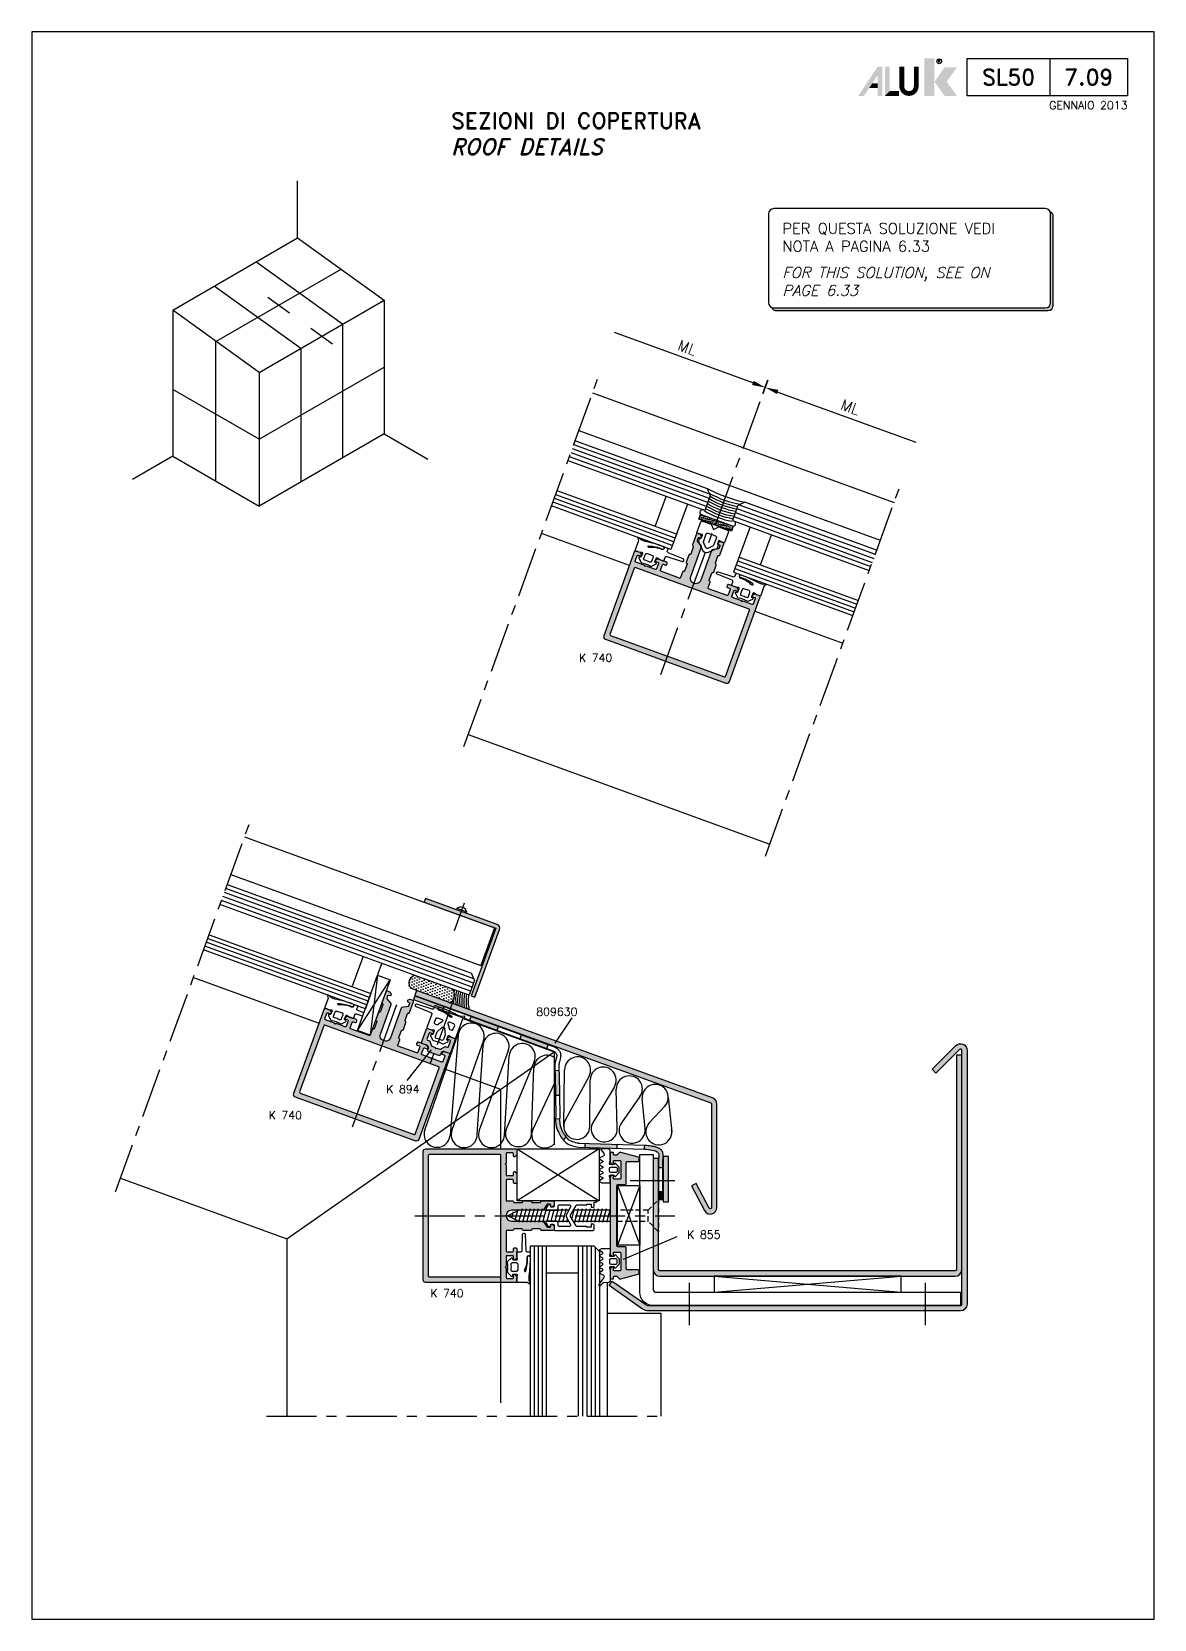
# Model space of a CAD drawing. Extents: x 0 to 4131, y -1600 to 527.
# Drawn here: x 460 to 670, y -1600 to -1303 of the extents above; entities that cross this region are included whole.
import ezdxf
from ezdxf.enums import TextEntityAlignment as Align

# ---------------------------------------------------------------- set-up
doc = ezdxf.new("R2010")
doc.units = 0
doc.header["$LTSCALE"] = 7.5
doc.header["$MEASUREMENT"] = 0
doc.linetypes.add('CENTER', pattern=[2, 1.25, -0.25, 0.25, -0.25])
doc.linetypes.add('HIDDEN', pattern=[0.375, 0.25, -0.125])
doc.layers.get('0').update_dxf_attribs({"linetype": 'CONTINUOUS'})
doc.layers.get('DEFPOINTS').update_dxf_attribs({"linetype": 'CONTINUOUS'})
for name, color, linetype in [('ASSI', 1, 'CENTER'), ('FILL', 8, 'CONTINUOUS'), ('FINE', 7, 'CONTINUOUS'), ('GOMMA', 3, 'CONTINUOUS'), ('GROSSA', 4, 'CONTINUOUS'), ('MARCHIO', 7, 'CONTINUOUS'), ('NASCOSTA', 7, 'HIDDEN'), ('QUOTE', 254, 'CONTINUOUS'), ('TESTO', 2, 'CONTINUOUS'), ('TRATTEGGI', 140, 'CONTINUOUS'), ('VETRO', 6, 'CONTINUOUS'), ('VITERIA', 40, 'CONTINUOUS')]:
    doc.layers.add(name, color=color, linetype=linetype)
doc.styles.add('RD', font='ROMAND.SHX', dxfattribs={"height": 3})
doc.styles.add('ROMD', font='ROMAND', dxfattribs={"height": 3})
doc.styles.get("Standard").update_dxf_attribs({"font": 'romans.shx'})
doc.dimstyles.new('SCALA_1-1$0', dxfattribs={"dimtxt": 2, "dimasz": 1, "dimexe": 1.5, "dimexo": 1.5, "dimgap": 1, "dimtad": 3, "dimdsep": 46, "dimtxsty": 'Standard', "dimblk1": 'PUNTO', "dimblk2": 'PUNTO', "dimsah": 1, "dimcen": 0.09, "dimclrt": 2, "dimadec": 0, "dimazin": 0, "dimtfac": 0.7, "dimtmove": 0, "dimatfit": 3, "dimldrblk": 'PUNTO', "dimfxl": 1, "dimtolj": 2, "dimarcsym": 0})

msp = doc.modelspace()

# ---------------------------------------------------------------- texts
at = {"layer": 'TESTO', "style": 'ROMD'}
msp.add_text('SEZIONI DI COPERTURA', height=3, dxfattribs=at).set_placement((538.465, -1321.1493))
at = {"layer": 'TESTO', "style": 'ROMD', "oblique": 15}
msp.add_text('ROOF DETAILS', height=3, dxfattribs=at).set_placement((538.465, -1326.0065))
at = {"layer": 'TESTO'}
for s, height, p in [('PER QUESTA SOLUZIONE VEDI ', 2, (600.4426, -1340.7995)), ('NOTA A PAGINA 6.33', 2, (600.4426, -1344.1329)), ('809630', 1.5, (554.3781, -1487.1022))]:
    msp.add_text(s, height=height, dxfattribs=at).set_placement(p)
at = {"layer": 'TESTO', "oblique": 15}
for s, p in [('FOR THIS SOLUTION, SEE ON ', (600.4426, -1349.0525)), ('PAGE 6.33', (600.4426, -1352.3858))]:
    msp.add_text(s, height=2, dxfattribs=at).set_placement(p)
at = {"layer": 'TESTO'}
for s, p in [('K 740', (565.5029, -1420.1067)), ('K 894', (529.4384, -1500.8266)), ('K 740', (507.4431, -1505.7096)), ('K 855', (585.7425, -1528.0485)), ('K 740', (537.687, -1539.0139))]:
    msp.add_text(s, height=1.5, dxfattribs=at).set_placement(p, align=Align.MIDDLE)

# ---------------------------------------------------------------- blocks, each defined once
blk = doc.blocks.new('*D596')
at = {"layer": 'DEFPOINTS', "color": 0, "transparency": 16777216}
for p in [(596.29, -1372.08), (625.42, -1379.81), (622.34, -1388.27)]:
    blk.add_point(p, dxfattribs=at)
at = {"layer": 'QUOTE', "color": 0, "lineweight": -2, "transparency": 16777216}
for p, q in [((596.8, -1370.67), (597.72, -1368.14)), ((599.56, -1370.4), (625.42, -1379.81))]:
    blk.add_line(p, q, dxfattribs=at)
at = {"layer": 'QUOTE', "color": 0, "transparency": 16777216}
blk.add_solid([(599.7, -1370.01), (599.42, -1370.79), (597.21, -1369.54)], dxfattribs=at)
at = {"layer": 'QUOTE', "color": 2, "transparency": 16777216, "insert": (613.17, -1373.23), "char_height": 2, "attachment_point": 5, "rotation": 340}
blk.add_mtext('\\A2;ML', dxfattribs=at)
blk = doc.blocks.new('_None')
blk = doc.blocks.new('PUNTO')
blk.add_line((-1, 0), (1, 0))
at = {"const_width": 0.35}
blk.add_lwpolyline([(-0.175, 0, 1), (0.175, 0, 1)], format="xyb", close=True, dxfattribs=at)
blk = doc.blocks.new('*D595')
at = {"layer": 'DEFPOINTS', "color": 0, "transparency": 16777216}
for p in [(569.04, -1359.29), (565.96, -1367.75), (596.32, -1372.09)]:
    blk.add_point(p, dxfattribs=at)
at = {"layer": 'QUOTE', "color": 0, "lineweight": -2, "transparency": 16777216}
for p, q in [((594.9, -1368.7), (569.04, -1359.29)), ((596.84, -1370.68), (597.76, -1368.15))]:
    blk.add_line(p, q, dxfattribs=at)
at = {"layer": 'QUOTE', "color": 0, "transparency": 16777216}
blk.add_solid([(595.04, -1368.31), (594.75, -1369.09), (597.25, -1369.56)], dxfattribs=at)
at = {"layer": 'QUOTE', "color": 2, "transparency": 16777216, "insert": (582.65, -1362.12), "char_height": 2, "attachment_point": 5, "rotation": 340}
blk.add_mtext('\\A2;ML', dxfattribs=at)
blk = doc.blocks.new('k0855')
at = {"layer": 'GROSSA'}
blk.add_lwpolyline([(11.65, 0.8, -0.414214), (11.15, 0.3), (0.3, 0.3), (0, 0), (-0.3, 0.3), (-11.15, 0.3, -0.414214), (-11.65, 0.8), (-11.65, 3.3, 0.414214), (-12.15, 3.8), (-19.75, 3.8, -0.414214), (-20.25, 4.3), (-20.25, 8.3, 0.414214), (-20.55, 8.6), (-21.6, 8.6, 0.339454), (-21.89, 8.38), (-23.65, 1.8), (-23.65, 1.24), (-22.65, 0.24), (-22.65, -0.7, -0.414214), (-22.95, -1), (-23.5, -1, 0.414214), (-23.65, -1.15), (-23.65, -2.05, 0.414214), (-23.5, -2.2), (-19.97, -2.2, 0.198912), (-19.76, -2.11), (-19.24, -1.59, 0.198912), (-19.15, -1.38), (-19.15, -1.3, 0.414214), (-19.45, -1), (-20.35, -1, -0.414214), (-20.65, -0.7), (-20.65, 1.3, -0.414214), (-20.15, 1.8), (-14.15, 1.8, -0.414214), (-13.65, 1.3), (-13.65, -0.7, -0.414214), (-13.95, -1), (-14.85, -1, 0.414214), (-15.15, -1.3), (-15.15, -1.48, 0.198912), (-15.06, -1.69), (-14.64, -2.11, 0.198912), (-14.43, -2.2), (14.43, -2.2, 0.198912), (14.64, -2.11), (15.06, -1.69, 0.198912), (15.15, -1.48), (15.15, -1.3, 0.414214), (14.85, -1), (13.95, -1, -0.414214), (13.65, -0.7), (13.65, 1.3, -0.414214), (14.15, 1.8), (20.14, 1.8, -0.414214), (20.64, 1.3), (20.64, -0.7, -0.414214), (20.34, -1), (19.44, -1, 0.414214), (19.14, -1.3), (19.14, -1.38, 0.198912), (19.23, -1.59), (19.75, -2.11, 0.198912), (19.96, -2.2), (23.49, -2.2, 0.414214), (23.64, -2.05), (23.64, -1.15, 0.414214), (23.49, -1), (22.94, -1, -0.414214), (22.64, -0.7), (22.64, 0.24), (23.64, 1.24), (23.64, 1.8), (21.91, 8.23, 0.339454), (21.43, 8.6), (20.54, 8.6, 0.414214), (20.24, 8.3), (20.24, 4.3, -0.414214), (19.74, 3.8), (12.15, 3.8, 0.414214), (11.65, 3.3)], format="xyb", close=True, dxfattribs=at)
blk = doc.blocks.new('NMD')
at = {"layer": 'MARCHIO'}
blk.add_line((-19.5, -12), (-19.5, -5), dxfattribs=at)
blk.add_lwpolyline([(-5, -12), (-35, -12), (-35, -5), (-5, -5)], close=True, dxfattribs=at)
at = {"layer": 'MARCHIO', "const_width": 0.894}
blk.add_lwpolyline([(-44.53, -6.56), (-44.53, -10.2, -1), (-47.23, -10.2), (-47.23, -6.56)], format="xyb", dxfattribs=at)
at = {"layer": 'MARCHIO'}
blk.add_circle((-40.23, -5.53), 0.442, dxfattribs=at)
for points in [[(-43.01, -4.96), (-41.13, -4.96), (-43.01, -12), (-41.13, -12)], [(-55.38, -12), (-54.31, -12), (-51.75, -6.56), (-51.73, -8.14)], [(-51.75, -6.56), (-51.73, -8.14), (-50.84, -6.56), (-50.84, -12)], [(-51.73, -12), (-50.84, -12), (-51.73, -8.14)], [(-50.38, -6.56), (-49.49, -6.56), (-50.38, -12), (-49.49, -11.11)], [(-39.23, -6.68), (-36.93, -6.68), (-41.11, -9.34), (-38.81, -9.34)], [(-52.73, -9.63), (-53.33, -10.53), (-51.73, -9.63), (-51.73, -10.53)], [(-49.49, -11.11), (-50.38, -12), (-47.77, -11.11), (-47.77, -12)], [(-41.11, -9.34), (-38.81, -9.34), (-39.23, -12), (-36.93, -12)]]:
    blk.add_solid(points, dxfattribs=at)
blk.add_text('R', height=0.444, dxfattribs=at).set_placement((-40.23, -5.53), align=Align.MIDDLE)
at = {"layer": 'MARCHIO', "color": 2, "style": 'RD'}
for tag, p in [('SERIE', (-27.25, -8.5)), ('PAG', (-12.25, -8.5))]:
    blk.add_attdef(tag, text='', height=3, dxfattribs=at).set_placement(p, align=Align.MIDDLE)
at = {"layer": 'MARCHIO', "color": 2}
blk.add_attdef('REVISIONE', text='', height=1.5, dxfattribs=at).set_placement((-5, -14.5), align=Align.RIGHT)

# ---------------------------------------------------------------- dimensions: what is measured, and where the dimension line sits
at = {"layer": 'QUOTE'}
for base, p1, p2, picture, middle in [((569.0366, -1359.2911), (596.3244, -1372.0896), (565.9584, -1367.7483), '*D595', (582.6506, -1362.1178)), ((625.4182, -1379.8123), (596.2877, -1372.0763), (622.34, -1388.2695), '*D596', (613.1723, -1373.2268))]:
    dim = msp.add_linear_dim(base=base, p1=p1, p2=p2, angle=340, text='ML', dimstyle='SCALA_1-1$0', override={"dimasz": 2.5, "dimblk2": 'NONE', "dimse2": 1}, dxfattribs=at)
    dim.commit()
    dim.dimension.update_dxf_attribs({"geometry": picture, "text_midpoint": middle})

# ---------------------------------------------------------------- hatches: boundary and pattern name
at = {"layer": 'FILL'}
for points in [[(598.8337, -1354.6646, -0.10640665), (598.4223, -1354.5761, 0.29481301), (599.3337, -1355.1646), (650.1146, -1355.1646, 0.41421356), (651.1146, -1354.1646), (651.1146, -1337.5869, 0.29481301), (650.5261, -1336.6755, -0.10640665), (650.6146, -1337.0869), (650.6146, -1353.6646, -0.41421356), (649.6146, -1354.6646)], [(588.1929, -1503.6493), (588.1929, -1522.9516, -0.78338185), (585.8362, -1523.5327), (583.4168, -1518.9247), (584.3022, -1518.4599), (586.7216, -1523.0678, 0.78338185), (587.1929, -1522.9516), (587.1929, -1503.6493, 0.31556125), (587.0282, -1503.4143), (531.668, -1483.3247), (532.01, -1482.385), (587.3693, -1502.4743, -0.31556125)], [(542.2206, -1487.2292), (541.9623, -1487.9333), (547.0903, -1489.8145), (547.3486, -1489.1103)], [(551.6241, -1490.6788), (551.3658, -1491.3829), (556.3687, -1493.2181), (556.627, -1492.514)], [(578.124, -1521.8834), (579.124, -1521.8834), (579.124, -1513.4072), (578.124, -1513.4072)], [(578.0246, -1519.9462), (577.276, -1519.9469), (577.276, -1521.4968), (578.026, -1521.4968)]]:
    msp.add_hatch(color=256, dxfattribs=at).paths.add_polyline_path(points)
h = msp.add_hatch(color=256, dxfattribs=at)
edge = h.paths.add_edge_path(flags=16)
edge.add_arc((572.8356, -1403.4005), 0.15, 70, 160)
edge.add_line((572.6946, -1403.3492), (568.1799, -1415.7531))
edge.add_arc((568.3209, -1415.8044), 0.15, 160, 250)
edge.add_line((568.2696, -1415.9454), (589.6006, -1423.7092))
edge.add_arc((589.6519, -1423.5683), 0.15, 250, 340)
edge.add_line((589.7929, -1423.6196), (594.3075, -1411.2157))
edge.add_arc((594.1666, -1411.1644), 0.15, 340, 430)
edge.add_line((594.2179, -1411.0234), (572.8869, -1403.2595))
edge = h.paths.add_edge_path()
edge.add_line((573.8545, -1400.4192), (572.9732, -1400.0984))
edge.add_arc((572.9219, -1400.2394), 0.15, 70, 160)
edge.add_line((572.781, -1400.1881), (567.0179, -1416.0219))
edge.add_arc((567.4878, -1416.1929), 0.5, 160, 250)
edge.add_line((567.3168, -1416.6628), (589.8694, -1424.8713))
edge.add_arc((590.0404, -1424.4014), 0.5, 250, 340)
edge.add_line((590.5102, -1424.5724), (596.2733, -1408.7386))
edge.add_arc((596.1323, -1408.6873), 0.15, 340, 430)
edge.add_line((596.1836, -1408.5463), (595.3023, -1408.2256))
edge.add_arc((595.251, -1408.3665), 0.15, 70, 115)
edge.add_line((595.1876, -1408.2306), (594.8517, -1408.3872))
edge.add_arc((594.915, -1408.5232), 0.15, 115, 160)
edge.add_line((594.7741, -1408.4719), (594.7611, -1408.5075))
edge.add_arc((594.9021, -1408.5588), 0.15, 160, 250)
edge.add_line((594.8508, -1408.6997), (595.2737, -1408.8536))
edge.add_arc((595.2224, -1408.9946), 0.15, -20, 70, ccw=False)
edge.add_line((595.3633, -1409.0459), (594.9871, -1410.0796))
edge.add_arc((594.8461, -1410.0283), 0.15, 250, 340, ccw=False)
edge.add_line((594.7948, -1410.1692), (593.0791, -1409.5448))
edge.add_line((593.0791, -1409.5448), (592.8876, -1409.6347))
edge.add_line((592.8876, -1409.6347), (592.7987, -1409.4427))
edge.add_line((592.7987, -1409.4427), (591.083, -1408.8182))
edge.add_arc((591.1343, -1408.6773), 0.15, 160, 250, ccw=False)
edge.add_line((590.9934, -1408.626), (591.3696, -1407.5923))
edge.add_arc((591.5106, -1407.6436), 0.15, 70, 160, ccw=False)
edge.add_line((591.5619, -1407.5027), (591.9847, -1407.6566))
edge.add_arc((592.036, -1407.5156), 0.15, 250, 340)
edge.add_line((592.177, -1407.5669), (592.1899, -1407.5313))
edge.add_arc((592.049, -1407.48), 0.15, 340, 385)
edge.add_line((592.1849, -1407.4166), (592.0283, -1407.0807))
edge.add_arc((591.8923, -1407.1441), 0.15, 25, 70)
edge.add_line((591.9436, -1407.0031), (590.3575, -1406.4258))
edge.add_arc((590.3062, -1406.5668), 0.15, 70, 160)
edge.add_line((590.1653, -1406.5155), (590.0627, -1406.7974))
edge.add_arc((590.2036, -1406.8487), 0.15, 160, 250)
edge.add_line((590.1523, -1406.9896), (590.5752, -1407.1435))
edge.add_arc((590.5239, -1407.2845), 0.15, -20, 70, ccw=False)
edge.add_line((590.6648, -1407.3358), (590.2886, -1408.3695))
edge.add_arc((590.1477, -1408.3182), 0.15, 250, 340, ccw=False)
edge.add_line((590.0964, -1408.4591), (586.6195, -1407.1936))
edge.add_arc((586.6708, -1407.0527), 0.15, 160, 250, ccw=False)
edge.add_line((586.5299, -1407.0014), (586.9061, -1405.9677))
edge.add_arc((586.7651, -1405.9164), 0.15, 340, 430)
edge.add_arc((586.8677, -1405.6345), 0.15, 160, 250, ccw=False)
edge.add_line((586.7268, -1405.5832), (587.205, -1404.2692))
edge.add_arc((587.346, -1404.3205), 0.15, 70, 160, ccw=False)
edge.add_arc((587.4486, -1404.0386), 0.15, 250, 340)
edge.add_line((587.5895, -1404.0899), (588.0684, -1402.7743))
edge.add_arc((587.9274, -1402.723), 0.15, 340, 430)
edge.add_arc((588.03, -1402.4411), 0.15, 160, 250, ccw=False)
edge.add_line((587.8891, -1402.3898), (588.3679, -1401.0743))
edge.add_arc((588.5088, -1401.1256), 0.15, 70, 160, ccw=False)
edge.add_arc((588.6115, -1400.8437), 0.15, 250, 340)
edge.add_line((588.7524, -1400.895), (589.5054, -1398.8261))
edge.add_arc((589.3645, -1398.7747), 0.15, 340, 430)
edge.add_line((589.4158, -1398.6338), (588.8634, -1398.4327))
edge.add_arc((588.8121, -1398.5737), 0.15, 70, 115)
edge.add_line((588.7487, -1398.4377), (588.4127, -1398.5944))
edge.add_arc((588.4761, -1398.7304), 0.15, 115, 160)
edge.add_line((588.3351, -1398.6791), (588.3222, -1398.7146))
edge.add_arc((588.4631, -1398.7659), 0.15, 160, 250)
edge.add_line((588.4118, -1398.9069), (588.6467, -1398.9924))
edge.add_arc((588.5954, -1399.1334), 0.15, -20, 70, ccw=False)
edge.add_line((588.7364, -1399.1847), (588.5656, -1399.654))
edge.add_arc((588.4246, -1399.6027), 0.15, 280, 340, ccw=False)
edge.add_line((588.4507, -1399.7504), (587.3135, -1399.9509))
edge.add_arc((587.3396, -1400.0986), 0.15, 100, 160)
edge.add_line((587.1986, -1400.0473), (585.1761, -1405.6041))
edge.add_arc((584.2364, -1405.2621), 1, 160, 340, ccw=False)
edge.add_line((583.2967, -1404.9201), (585.3192, -1399.3633))
edge.add_arc((585.1783, -1399.312), 0.15, 340, 400)
edge.add_line((585.2932, -1399.2156), (584.5509, -1398.331))
edge.add_arc((584.6659, -1398.2346), 0.15, 160, 220, ccw=False)
edge.add_line((584.5249, -1398.1833), (584.6957, -1397.714))
edge.add_arc((584.8367, -1397.7653), 0.15, 70, 160, ccw=False)
edge.add_line((584.888, -1397.6243), (585.1229, -1397.7098))
edge.add_arc((585.1742, -1397.5689), 0.15, 250, 340)
edge.add_line((585.3152, -1397.6202), (585.3281, -1397.5846))
edge.add_arc((585.1872, -1397.5333), 0.15, 340, 385)
edge.add_line((585.3231, -1397.4699), (585.1664, -1397.1339))
edge.add_arc((585.0305, -1397.1973), 0.15, 25, 70)
edge.add_line((585.0818, -1397.0564), (584.5294, -1396.8553))
edge.add_arc((584.4781, -1396.9962), 0.15, 70, 160)
edge.add_line((584.3371, -1396.9449), (583.5841, -1399.0139))
edge.add_arc((583.725, -1399.0652), 0.15, 160, 250)
edge.add_arc((583.6224, -1399.3471), 0.15, -20, 70, ccw=False)
edge.add_line((583.7634, -1399.3984), (583.2846, -1400.7139))
edge.add_arc((583.1436, -1400.6626), 0.15, 250, 340, ccw=False)
edge.add_arc((583.041, -1400.9445), 0.15, 70, 160)
edge.add_line((582.9001, -1400.8932), (582.4212, -1402.2088))
edge.add_arc((582.5622, -1402.2601), 0.15, 160, 250)
edge.add_arc((582.4596, -1402.542), 0.15, -20, 70, ccw=False)
edge.add_line((582.6005, -1402.5933), (582.1223, -1403.9073))
edge.add_arc((581.9813, -1403.856), 0.15, 250, 340, ccw=False)
edge.add_arc((581.8787, -1404.1379), 0.15, 70, 160)
edge.add_line((581.7378, -1404.0866), (581.3615, -1405.1203))
edge.add_arc((581.2206, -1405.069), 0.15, 250, 340, ccw=False)
edge.add_line((581.1693, -1405.2099), (577.6924, -1403.9444))
edge.add_arc((577.7437, -1403.8035), 0.15, 160, 250, ccw=False)
edge.add_line((577.6028, -1403.7522), (577.979, -1402.7185))
edge.add_arc((578.1199, -1402.7698), 0.15, 70, 160, ccw=False)
edge.add_line((578.1713, -1402.6289), (578.5941, -1402.7828))
edge.add_arc((578.6454, -1402.6418), 0.15, 250, 340)
edge.add_line((578.7864, -1402.6931), (578.889, -1402.4112))
edge.add_arc((578.748, -1402.3599), 0.15, 340, 430)
edge.add_line((578.7993, -1402.219), (577.2132, -1401.6417))
edge.add_arc((577.1619, -1401.7826), 0.15, 70, 115)
edge.add_line((577.0986, -1401.6467), (576.7626, -1401.8034))
edge.add_arc((576.826, -1401.9393), 0.15, 115, 160)
edge.add_line((576.685, -1401.888), (576.6721, -1401.9236))
edge.add_arc((576.813, -1401.9749), 0.15, 160, 250)
edge.add_line((576.7617, -1402.1158), (577.1846, -1402.2698))
edge.add_arc((577.1333, -1402.4107), 0.15, -20, 70, ccw=False)
edge.add_line((577.2742, -1402.462), (576.898, -1403.4957))
edge.add_arc((576.757, -1403.4444), 0.15, 250, 340, ccw=False)
edge.add_line((576.7057, -1403.5853), (574.9901, -1402.9609))
edge.add_line((574.9901, -1402.9609), (574.7985, -1403.0508))
edge.add_line((574.7985, -1403.0508), (574.7096, -1402.8588))
edge.add_line((574.7096, -1402.8588), (572.994, -1402.2343))
edge.add_arc((573.0453, -1402.0934), 0.15, 160, 250, ccw=False)
edge.add_line((572.9043, -1402.0421), (573.2805, -1401.0084))
edge.add_arc((573.4215, -1401.0597), 0.15, 70, 160, ccw=False)
edge.add_line((573.4728, -1400.9188), (573.8956, -1401.0727))
edge.add_arc((573.947, -1400.9317), 0.15, 250, 340)
edge.add_line((574.0879, -1400.983), (574.1009, -1400.9474))
edge.add_arc((573.9599, -1400.8961), 0.15, 340, 385)
edge.add_line((574.0958, -1400.8328), (573.9392, -1400.4968))
edge.add_arc((573.8032, -1400.5602), 0.15, 25, 70)
h = msp.add_hatch(color=256, dxfattribs=at)
edge = h.paths.add_edge_path()
edge.add_line((546.8144, -1470.7106), (542.2146, -1483.3486))
edge.add_line((542.2146, -1483.3486), (542.9194, -1483.6051))
edge.add_line((542.9194, -1483.6051), (547.5192, -1470.9671))
edge.add_arc((546.8144, -1470.7106), 0.75, 340, 430)
edge.add_line((547.071, -1470.0058), (533.6803, -1465.132))
edge.add_line((533.6803, -1465.132), (533.4238, -1465.8368))
edge.add_line((533.4238, -1465.8368), (546.8144, -1470.7106))
h = msp.add_hatch(dxfattribs=at)
h.set_pattern_fill('DOTS', color=256, scale=8, angle=20, style=0)
h.set_pattern_definition([(20, (-640.54626, -1366.5919), (0.06391308, 0.55535135), [0, -0.5])])
edge = h.paths.add_edge_path()
edge.add_line((530.9878, -1481.9367), (538.0446, -1484.5814))
edge.add_arc((538.2043, -1484.4888), 0.1846, 210.100454, 289.899546)
edge.add_arc((537.3978, -1483.1974), 1.7036, 300.687738, 389.384691)
edge.add_arc((538.4521, -1482.5174), 0.4575, 19.926515, 70)
edge.add_line((538.6085, -1482.0875), (531.7966, -1479.6082))
edge.add_arc((531.6402, -1480.0381), 0.4575, 70, 120.073485)
edge.add_arc((531.9453, -1480.9568), 1.4191, 112.122129, 209.828673)
edge.add_arc((531.1443, -1481.5068), 0.4575, 199.926515, 250)
h = msp.add_hatch(color=256, dxfattribs=at)
edge = h.paths.add_edge_path(flags=16)
edge.add_arc((514.7758, -1489.0033), 0.15, 70, 160)
edge.add_line((514.6348, -1488.952), (510.1202, -1501.356))
edge.add_arc((510.2611, -1501.4073), 0.15, 160, 250)
edge.add_line((510.2098, -1501.5482), (531.5408, -1509.3121))
edge.add_arc((531.5921, -1509.1711), 0.15, 250, 340)
edge.add_line((531.7331, -1509.2224), (536.2478, -1496.8185))
edge.add_arc((536.1068, -1496.7672), 0.15, 340, 430)
edge.add_line((536.1581, -1496.6262), (514.8271, -1488.8624))
edge = h.paths.add_edge_path()
edge.add_line((515.7948, -1486.0221), (514.9135, -1485.7013))
edge.add_arc((514.8621, -1485.8422), 0.15, 70, 160)
edge.add_line((514.7212, -1485.7909), (508.9582, -1501.6248))
edge.add_arc((509.428, -1501.7958), 0.5, 160, 250)
edge.add_line((509.257, -1502.2656), (531.8096, -1510.4741))
edge.add_arc((531.9806, -1510.0043), 0.5, 250, 340)
edge.add_line((532.4505, -1510.1753), (538.2135, -1494.3414))
edge.add_arc((538.0726, -1494.2901), 0.15, 340, 430)
edge.add_line((538.1239, -1494.1492), (537.2426, -1493.8284))
edge.add_arc((537.1913, -1493.9694), 0.15, 70, 115)
edge.add_line((537.1279, -1493.8334), (536.7919, -1493.9901))
edge.add_arc((536.8553, -1494.126), 0.15, 115, 160)
edge.add_line((536.7143, -1494.0747), (536.7014, -1494.1103))
edge.add_arc((536.8423, -1494.1616), 0.15, 160, 250)
edge.add_line((536.791, -1494.3026), (537.2139, -1494.4565))
edge.add_arc((537.1626, -1494.5974), 0.15, -20, 70, ccw=False)
edge.add_line((537.3035, -1494.6487), (536.9273, -1495.6824))
edge.add_arc((536.7864, -1495.6311), 0.15, 250, 340, ccw=False)
edge.add_line((536.7351, -1495.7721), (535.0194, -1495.1476))
edge.add_line((535.0194, -1495.1476), (534.8279, -1495.2375))
edge.add_line((534.8279, -1495.2375), (534.7389, -1495.0455))
edge.add_line((534.7389, -1495.0455), (533.0233, -1494.4211))
edge.add_arc((533.0746, -1494.2801), 0.15, 160, 250, ccw=False)
edge.add_line((532.9336, -1494.2288), (533.3098, -1493.1952))
edge.add_arc((533.4508, -1493.2465), 0.15, 70, 160, ccw=False)
edge.add_line((533.5021, -1493.1055), (533.925, -1493.2594))
edge.add_arc((533.9763, -1493.1185), 0.15, 250, 340)
edge.add_line((534.1172, -1493.1698), (534.1302, -1493.1342))
edge.add_arc((533.9892, -1493.0829), 0.15, 340, 385)
edge.add_line((534.1252, -1493.0195), (533.9685, -1492.6835))
edge.add_arc((533.8325, -1492.7469), 0.15, 25, 70)
edge.add_line((533.8838, -1492.6059), (532.2978, -1492.0287))
edge.add_arc((532.2465, -1492.1696), 0.15, 70, 160)
edge.add_line((532.1055, -1492.1183), (532.0029, -1492.4002))
edge.add_arc((532.1439, -1492.4515), 0.15, 160, 250)
edge.add_line((532.0926, -1492.5925), (532.5154, -1492.7464))
edge.add_arc((532.4641, -1492.8873), 0.15, -20, 70, ccw=False)
edge.add_line((532.6051, -1492.9386), (532.2288, -1493.9723))
edge.add_arc((532.0879, -1493.921), 0.15, 250, 340, ccw=False)
edge.add_line((532.0366, -1494.062), (528.5597, -1492.7965))
edge.add_arc((528.611, -1492.6555), 0.15, 160, 250, ccw=False)
edge.add_line((528.4701, -1492.6042), (528.8463, -1491.5706))
edge.add_arc((528.7053, -1491.5193), 0.15, 340, 430)
edge.add_arc((528.8079, -1491.2373), 0.15, 160, 250, ccw=False)
edge.add_line((528.667, -1491.186), (529.1452, -1489.8721))
edge.add_arc((529.2862, -1489.9234), 0.15, 70, 160, ccw=False)
edge.add_arc((529.3888, -1489.6415), 0.15, 250, 340)
edge.add_line((529.5298, -1489.6928), (530.0086, -1488.3772))
edge.add_arc((529.8676, -1488.3259), 0.15, 340, 430)
edge.add_arc((529.9702, -1488.044), 0.15, 160, 250, ccw=False)
edge.add_line((529.8293, -1487.9927), (530.3081, -1486.6771))
edge.add_arc((530.4491, -1486.7284), 0.15, 70, 160, ccw=False)
edge.add_arc((530.5517, -1486.4465), 0.15, 250, 340)
edge.add_line((530.6926, -1486.4978), (531.4456, -1484.4289))
edge.add_arc((531.3047, -1484.3776), 0.15, 340, 430)
edge.add_line((531.356, -1484.2366), (530.8036, -1484.0356))
edge.add_arc((530.7523, -1484.1765), 0.15, 70, 115)
edge.add_line((530.6889, -1484.0406), (530.3529, -1484.1973))
edge.add_arc((530.4163, -1484.3332), 0.15, 115, 160)
edge.add_line((530.2753, -1484.2819), (530.2624, -1484.3175))
edge.add_arc((530.4034, -1484.3688), 0.15, 160, 250)
edge.add_line((530.352, -1484.5097), (530.587, -1484.5952))
edge.add_arc((530.5357, -1484.7362), 0.15, -20, 70, ccw=False)
edge.add_line((530.6766, -1484.7875), (530.5058, -1485.2568))
edge.add_arc((530.3648, -1485.2055), 0.15, 280, 340, ccw=False)
edge.add_line((530.3909, -1485.3532), (529.2537, -1485.5538))
edge.add_arc((529.2798, -1485.7015), 0.15, 100, 160)
edge.add_line((529.1388, -1485.6502), (527.1163, -1491.2069))
edge.add_arc((526.1766, -1490.8649), 1, 160, 340, ccw=False)
edge.add_line((525.2369, -1490.5229), (527.2594, -1484.9661))
edge.add_arc((527.1185, -1484.9148), 0.15, 340, 400)
edge.add_line((527.2334, -1484.8184), (526.4912, -1483.9339))
edge.add_arc((526.6061, -1483.8374), 0.15, 160, 220, ccw=False)
edge.add_line((526.4651, -1483.7861), (526.6359, -1483.3168))
edge.add_arc((526.7769, -1483.3681), 0.15, 70, 160, ccw=False)
edge.add_line((526.8282, -1483.2272), (527.0631, -1483.3127))
edge.add_arc((527.1144, -1483.1717), 0.15, 250, 340)
edge.add_line((527.2554, -1483.223), (527.2683, -1483.1874))
edge.add_arc((527.1274, -1483.1361), 0.15, 340, 385)
edge.add_line((527.2633, -1483.0727), (527.1067, -1482.7368))
edge.add_arc((526.9707, -1482.8002), 0.15, 25, 70)
edge.add_line((527.022, -1482.6592), (526.4696, -1482.4581))
edge.add_arc((526.4183, -1482.5991), 0.15, 70, 160)
edge.add_line((526.2773, -1482.5478), (525.5243, -1484.6167))
edge.add_arc((525.6653, -1484.668), 0.15, 160, 250)
edge.add_arc((525.5627, -1484.9499), 0.15, -20, 70, ccw=False)
edge.add_line((525.7036, -1485.0012), (525.2248, -1486.3168))
edge.add_arc((525.0838, -1486.2655), 0.15, 250, 340, ccw=False)
edge.add_arc((524.9812, -1486.5474), 0.15, 70, 160)
edge.add_line((524.8403, -1486.4961), (524.3614, -1487.8116))
edge.add_arc((524.5024, -1487.863), 0.15, 160, 250)
edge.add_arc((524.3998, -1488.1449), 0.15, -20, 70, ccw=False)
edge.add_line((524.5408, -1488.1962), (524.0625, -1489.5101))
edge.add_arc((523.9215, -1489.4588), 0.15, 250, 340, ccw=False)
edge.add_arc((523.8189, -1489.7408), 0.15, 70, 160)
edge.add_line((523.678, -1489.6894), (523.3018, -1490.7231))
edge.add_arc((523.1608, -1490.6718), 0.15, 250, 340, ccw=False)
edge.add_line((523.1095, -1490.8128), (519.6326, -1489.5473))
edge.add_arc((519.6839, -1489.4063), 0.15, 160, 250, ccw=False)
edge.add_line((519.543, -1489.355), (519.9192, -1488.3214))
edge.add_arc((520.0602, -1488.3727), 0.15, 70, 160, ccw=False)
edge.add_line((520.1115, -1488.2317), (520.5343, -1488.3856))
edge.add_arc((520.5856, -1488.2447), 0.15, 250, 340)
edge.add_line((520.7266, -1488.296), (520.8292, -1488.0141))
edge.add_arc((520.6882, -1487.9628), 0.15, 340, 430)
edge.add_line((520.7395, -1487.8218), (519.1535, -1487.2445))
edge.add_arc((519.1022, -1487.3855), 0.15, 70, 115)
edge.add_line((519.0388, -1487.2495), (518.7028, -1487.4062))
edge.add_arc((518.7662, -1487.5421), 0.15, 115, 160)
edge.add_line((518.6252, -1487.4908), (518.6123, -1487.5264))
edge.add_arc((518.7532, -1487.5777), 0.15, 160, 250)
edge.add_line((518.7019, -1487.7187), (519.1248, -1487.8726))
edge.add_arc((519.0735, -1488.0135), 0.15, -20, 70, ccw=False)
edge.add_line((519.2144, -1488.0649), (518.8382, -1489.0985))
edge.add_arc((518.6973, -1489.0472), 0.15, 250, 340, ccw=False)
edge.add_line((518.646, -1489.1882), (516.9303, -1488.5637))
edge.add_line((516.9303, -1488.5637), (516.7388, -1488.6536))
edge.add_line((516.7388, -1488.6536), (516.6499, -1488.4616))
edge.add_line((516.6499, -1488.4616), (514.9342, -1487.8372))
edge.add_arc((514.9855, -1487.6962), 0.15, 160, 250, ccw=False)
edge.add_line((514.8445, -1487.6449), (515.2208, -1486.6113))
edge.add_arc((515.3617, -1486.6626), 0.15, 70, 160, ccw=False)
edge.add_line((515.413, -1486.5216), (515.8359, -1486.6755))
edge.add_arc((515.8872, -1486.5346), 0.15, 250, 340)
edge.add_line((516.0281, -1486.5859), (516.0411, -1486.5503))
edge.add_arc((515.9001, -1486.499), 0.15, 340, 385)
edge.add_line((516.0361, -1486.4356), (515.8794, -1486.0996))
edge.add_arc((515.7435, -1486.163), 0.15, 25, 70)
h = msp.add_hatch(color=256, dxfattribs=at)
h.paths.add_polyline_path([(535.3145, -1485.4946), (535.3754, -1485.3271, -0.41421356), (535.5677, -1485.2375), (535.9905, -1485.3914, -0.41421356), (536.0802, -1485.5836), (536.0289, -1485.7246, 0.02516187), (536.02, -1485.7534), (536.039, -1485.7604, -0.52897225), (536.3833, -1485.5318, -0.00850503), (537.0204, -1485.765), (537.1638, -1485.3742), (531.6569, -1483.354), (531.3986, -1484.0581)])
h.paths.add_polyline_path([(536.3579, -1485.523, 0.49505671), (536.039, -1485.7604), (536.9055, -1486.0783), (537.0204, -1485.765, 0.00884171)])
h.paths.add_polyline_path([(536.0186, -1485.7529), (536.0802, -1485.5836, 0.41421356), (535.9905, -1485.3914), (535.5677, -1485.2375, 0.41421356), (535.3754, -1485.3271), (535.3145, -1485.4946)], flags=17)
h = msp.add_hatch(color=256, dxfattribs=at)
edge = h.paths.add_edge_path()
edge.add_arc((534.9328, -1492.6685), 0.15, 200, 250)
edge.add_line((534.8815, -1492.8094), (535.4735, -1493.0249))
edge.add_line((535.4735, -1493.0249), (535.5635, -1493.2164))
edge.add_line((535.5635, -1493.2164), (535.7555, -1493.1275))
edge.add_line((535.7555, -1493.1275), (536.3475, -1493.343))
edge.add_arc((536.3988, -1493.2021), 0.15, 250, 300)
edge.add_line((536.4738, -1493.332), (537.2571, -1492.8798))
edge.add_arc((537.3321, -1493.0097), 0.15, 70, 120, ccw=False)
edge.add_line((537.3834, -1492.8687), (537.744, -1493))
edge.add_arc((537.7953, -1492.859), 0.15, 250, 340)
edge.add_line((537.9363, -1492.9103), (538.3296, -1491.8297))
edge.add_arc((538.1886, -1491.7784), 0.15, 340, 430)
edge.add_line((538.2399, -1491.6374), (537.7701, -1491.4664))
edge.add_arc((537.8043, -1491.3724), 0.1, 160, 250, ccw=False)
edge.add_line((537.7103, -1491.3382), (537.7475, -1491.2362))
edge.add_arc((537.8414, -1491.2704), 0.1, 115, 160, ccw=False)
edge.add_line((537.7992, -1491.1798), (538.1539, -1491.0143))
edge.add_arc((538.2173, -1491.1503), 0.15, 70, 115, ccw=False)
edge.add_line((538.2686, -1491.0093), (539.1499, -1491.3301))
edge.add_arc((539.0986, -1491.4711), 0.15, -20, 70, ccw=False)
edge.add_line((539.2396, -1491.5224), (538.3161, -1494.0595))
edge.add_arc((538.1752, -1494.0082), 0.15, 250, 340, ccw=False)
edge.add_line((538.1239, -1494.1492), (537.1067, -1493.779))
edge.add_arc((537.0554, -1493.9199), 0.15, 70, 120)
edge.add_line((536.9804, -1493.79), (536.6873, -1493.9593))
edge.add_arc((536.7623, -1494.0892), 0.15, 120, 160)
edge.add_line((536.6213, -1494.0379), (536.4877, -1494.405))
edge.add_arc((536.2528, -1494.3195), 0.25, 250, 340, ccw=False)
edge.add_line((536.1673, -1494.5544), (534.2409, -1493.8533))
edge.add_arc((534.3264, -1493.6184), 0.25, 160, 250, ccw=False)
edge.add_line((534.0915, -1493.5329), (534.2251, -1493.1657))
edge.add_arc((534.0841, -1493.1144), 0.15, 340, 380)
edge.add_line((534.2251, -1493.0631), (534.1093, -1492.745))
edge.add_arc((533.9684, -1492.7963), 0.15, 20, 70)
edge.add_line((534.0197, -1492.6554), (533.0025, -1492.2852))
edge.add_arc((533.0538, -1492.1442), 0.15, 160, 250, ccw=False)
edge.add_line((532.9129, -1492.0929), (533.8363, -1489.5557))
edge.add_arc((533.9773, -1489.607), 0.15, 70, 160, ccw=False)
edge.add_line((534.0286, -1489.4661), (534.9099, -1489.7869))
edge.add_arc((534.8586, -1489.9278), 0.15, 25, 70, ccw=False)
edge.add_line((534.9945, -1489.8644), (535.16, -1490.2192))
edge.add_arc((535.0693, -1490.2614), 0.1, -20, 25, ccw=False)
edge.add_line((535.1633, -1490.2956), (535.1262, -1490.3977))
edge.add_arc((535.0322, -1490.3635), 0.1, 250, 340, ccw=False)
edge.add_line((534.998, -1490.4574), (534.5282, -1490.2864))
edge.add_arc((534.4769, -1490.4274), 0.15, 70, 160)
edge.add_line((534.3359, -1490.3761), (533.9426, -1491.4567))
edge.add_arc((534.0835, -1491.508), 0.15, 160, 250)
edge.add_line((534.0322, -1491.649), (534.3929, -1491.7802))
edge.add_arc((534.3416, -1491.9212), 0.15, 20, 70, ccw=False)
edge.add_line((534.4825, -1491.8699), (534.7918, -1492.7198))
h = msp.add_hatch(color=256, dxfattribs=at)
edge = h.paths.add_edge_path()
edge.add_arc((633.7535, -1493.5718), 0.25, 0, 135)
edge.add_line((633.5767, -1493.3951), (629.1629, -1497.8089))
edge.add_line((629.1629, -1497.8089), (628.4558, -1497.1018))
edge.add_line((628.4558, -1497.1018), (632.8696, -1492.688))
edge.add_arc((633.7535, -1493.5718), 1.25, 0, 135, ccw=False)
edge.add_line((635.0035, -1493.5718), (635.0035, -1541.0718))
edge.add_arc((633.7535, -1541.0718), 1.25, -90, 0, ccw=False)
edge.add_line((633.7535, -1542.3218), (575.4325, -1542.3218))
edge.add_arc((575.4325, -1540.3218), 2, 235.009568, 270, ccw=False)
edge.add_line((574.2856, -1541.9603), (568.0308, -1537.5822))
edge.add_line((568.0308, -1537.5822), (568.6042, -1536.763))
edge.add_line((568.6042, -1536.763), (574.859, -1541.1411))
edge.add_arc((575.4325, -1540.3218), 1, 235.009568, 270)
edge.add_line((575.4325, -1541.3218), (633.7535, -1541.3218))
edge.add_arc((633.7535, -1541.0718), 0.25, 270, 360)
edge.add_line((634.0035, -1541.0718), (634.0035, -1493.5718))
h = msp.add_hatch(color=256, dxfattribs=at)
edge = h.paths.add_edge_path()
edge.add_arc((577.526, -1534.5718), 0.25, 180, 270, ccw=False)
edge.add_line((577.276, -1534.5718), (577.276, -1513.8218))
edge.add_line((577.276, -1513.8218), (576.276, -1513.8218))
edge.add_line((576.276, -1513.8218), (576.276, -1534.5718))
edge.add_arc((577.526, -1534.5718), 1.25, 180, 270)
edge.add_line((577.526, -1535.8218), (632.7535, -1535.8218))
edge.add_arc((632.7535, -1534.5718), 1.25, 270, 360)
edge.add_line((634.0035, -1534.5718), (634.0035, -1494.4683))
edge.add_line((634.0035, -1494.4683), (633.0035, -1494.4683))
edge.add_line((633.0035, -1494.4683), (633.0035, -1534.5718))
edge.add_arc((632.7535, -1534.5718), 0.25, 270, 360, ccw=False)
edge.add_line((632.7535, -1534.8218), (577.526, -1534.8218))
h = msp.add_hatch(color=256, dxfattribs=at)
edge = h.paths.add_edge_path()
edge.add_line((558.6966, -1498.1491), (558.6908, -1498.0636))
edge.add_spline(control_points=[(558.6908, -1498.0636), (558.6646, -1497.8535), (558.6392, -1497.6502), (558.6146, -1497.397), (558.6097, -1497.3421), (558.6053, -1497.2875)], knot_values=[3.7791316, 3.7791316, 3.7791316, 3.7791316, 4.42675693, 4.42675693, 4.60818582, 4.60818582, 4.60818582, 4.60818582], degree=3, periodic=0)
edge.add_line((558.6053, -1497.2875), (557.855, -1497.3472))
edge.add_spline(control_points=[(557.855, -1497.3472), (557.8772, -1497.619), (557.9119, -1497.8879), (557.9466, -1498.1567)], knot_values=[3.80689763, 3.80689763, 3.80689763, 3.80689763, 4.63875275, 4.63875275, 4.63875275, 4.63875275], degree=3, periodic=0)
edge.add_line((557.9466, -1498.1567), (557.9857, -1501.975))
edge.add_line((557.9857, -1501.975), (558.7356, -1501.9673))
edge.add_line((558.7356, -1501.9673), (558.6966, -1498.1491))
h = msp.add_hatch(color=256, dxfattribs=at)
edge = h.paths.add_edge_path()
edge.add_spline(control_points=[(558.0104, -1506.3419), (558.0035, -1506.8402), (558.0396, -1507.8487), (558.6289, -1509.139), (559.1319, -1509.957), (559.3881, -1510.2743)], knot_values=[0.53969554, 0.53969554, 0.53969554, 0.53969554, 2.01449179, 3.55802067, 4.76646228, 4.76646228, 4.76646228, 4.76646228], degree=3, periodic=0)
edge.add_line((559.3881, -1510.2743), (559.9718, -1509.8029))
edge.add_spline(control_points=[(559.9718, -1509.8029), (559.8715, -1509.6787), (559.7741, -1509.5427), (559.5805, -1509.2442), (559.4846, -1509.081), (559.2999, -1508.745), (559.2139, -1508.5781), (559.0106, -1508.1377), (558.9136, -1507.8717), (558.7795, -1507.2685), (558.7571, -1506.8851), (558.7594, -1506.4292), (558.7598, -1506.3909), (558.7604, -1506.3524)], knot_values=[0.53975521, 0.53975521, 0.53975521, 0.53975521, 1.1042667, 1.1042667, 1.7039995, 1.7039995, 2.30373231, 2.30373231, 3.32719948, 3.32719948, 4.64660746, 4.64660746, 4.76655625, 4.76655625, 4.76655625, 4.76655625], degree=3, periodic=0)
edge.add_line((558.7604, -1506.3524), (558.0104, -1506.3419))
h.paths.add_polyline_path([(569.503, -1511.887), (569.5255, -1511.1374), (563.5432, -1510.9577), (563.5207, -1511.7074)])
h = msp.add_hatch(color=256, dxfattribs=at)
edge = h.paths.add_edge_path()
edge.add_spline(control_points=[(578.0195, -1514.0949), (578.0334, -1513.9894), (578.0482, -1513.8779), (578.0783, -1513.5948), (578.0919, -1513.4184), (578.0794, -1513.0394), (578.0543, -1512.8339), (577.9319, -1512.5068), (577.8747, -1512.3935), (577.7223, -1512.1795), (577.6327, -1512.0873), (577.4014, -1511.8955), (577.2558, -1511.8138), (576.8829, -1511.645), (576.6577, -1511.5846), (576.2378, -1511.4906), (576.0479, -1511.4578), (575.6668, -1511.3986), (575.4796, -1511.3749), (575.0811, -1511.3306), (574.8727, -1511.3117), (574.6694, -1511.2932)], knot_values=[0, 0, 0, 0, 0.27691392, 0.27691392, 0.6737097, 0.6737097, 1.07050548, 1.07050548, 1.27463118, 1.27463118, 1.47875689, 1.47875689, 1.79239826, 1.79239826, 2.30131563, 2.30131563, 2.81023301, 2.81023301, 3.34262222, 3.34262222, 3.98121822, 3.98121822, 3.98121822, 3.98121822], degree=3, periodic=0)
edge.add_line((574.6694, -1511.2932), (574.6014, -1512.0401))
edge.add_spline(control_points=[(574.6014, -1512.0401), (575.0748, -1512.0832), (575.9318, -1512.1612), (577.466, -1512.5553), (577.3407, -1513.5056), (577.276, -1513.9968)], knot_values=[0, 0, 0, 0, 1.48717754, 2.69178623, 3.98121822, 3.98121822, 3.98121822, 3.98121822], degree=3, periodic=0)
edge.add_line((577.276, -1513.9968), (577.276, -1515.512))
edge.add_line((577.276, -1515.512), (578.0208, -1515.5114))
edge.add_line((578.0208, -1515.5114), (578.0195, -1514.0949))
h = msp.add_hatch(color=256, dxfattribs=at)
edge = h.paths.add_edge_path(flags=16)
edge.add_arc((547.576, -1535.8468), 0.15, -90, 0, ccw=False)
edge.add_line((547.576, -1535.9968), (534.376, -1535.9968))
edge.add_arc((534.376, -1535.8468), 0.15, 180, 270, ccw=False)
edge.add_line((534.226, -1535.8468), (534.226, -1513.1468))
edge.add_arc((534.376, -1513.1468), 0.15, 90, 180, ccw=False)
edge.add_line((534.376, -1512.9968), (547.576, -1512.9968))
edge.add_arc((547.576, -1513.1468), 0.15, 0, 90, ccw=False)
edge.add_line((547.726, -1513.1468), (547.726, -1535.8468))
edge = h.paths.add_edge_path()
edge.add_line((550.726, -1535.909), (550.726, -1536.8468))
edge.add_arc((550.576, -1536.8468), 0.15, 270, 360, ccw=False)
edge.add_line((550.576, -1536.9968), (533.726, -1536.9968))
edge.add_arc((533.726, -1536.4968), 0.5, 180, 270, ccw=False)
edge.add_line((533.226, -1536.4968), (533.226, -1512.4968))
edge.add_arc((533.726, -1512.4968), 0.5, 90, 180, ccw=False)
edge.add_line((533.726, -1511.9968), (550.576, -1511.9968))
edge.add_arc((550.576, -1512.1468), 0.15, 0, 90, ccw=False)
edge.add_line((550.726, -1512.1468), (550.726, -1513.0847))
edge.add_arc((550.576, -1513.0847), 0.15, -45, 0, ccw=False)
edge.add_line((550.682, -1513.1908), (550.4199, -1513.4529))
edge.add_arc((550.3138, -1513.3468), 0.15, 270, 315, ccw=False)
edge.add_line((550.3138, -1513.4968), (550.276, -1513.4968))
edge.add_arc((550.276, -1513.3468), 0.15, 180, 270, ccw=False)
edge.add_line((550.126, -1513.3468), (550.126, -1512.8968))
edge.add_arc((549.976, -1512.8968), 0.15, 0, 90)
edge.add_line((549.976, -1512.7468), (548.876, -1512.7468))
edge.add_arc((548.876, -1512.8968), 0.15, 90, 180)
edge.add_line((548.726, -1512.8968), (548.726, -1514.7226))
edge.add_line((548.726, -1514.7226), (548.576, -1514.8718))
edge.add_line((548.576, -1514.8718), (548.726, -1515.0211))
edge.add_line((548.726, -1515.0211), (548.726, -1516.8468))
edge.add_arc((548.876, -1516.8468), 0.15, 180, 270)
edge.add_line((548.876, -1516.9968), (549.976, -1516.9968))
edge.add_arc((549.976, -1516.8468), 0.15, 270, 360)
edge.add_line((550.126, -1516.8468), (550.126, -1516.3968))
edge.add_arc((550.276, -1516.3968), 0.15, 90, 180, ccw=False)
edge.add_line((550.276, -1516.2468), (550.3138, -1516.2468))
edge.add_arc((550.3138, -1516.3968), 0.15, 45, 90, ccw=False)
edge.add_line((550.4199, -1516.2908), (550.682, -1516.5529))
edge.add_arc((550.576, -1516.659), 0.15, 0, 45, ccw=False)
edge.add_line((550.726, -1516.659), (550.726, -1518.3468))
edge.add_arc((550.576, -1518.3468), 0.15, -90, 0, ccw=False)
edge.add_line((550.576, -1518.4968), (550.276, -1518.4968))
edge.add_arc((550.276, -1518.3468), 0.15, 180, 270, ccw=False)
edge.add_line((550.126, -1518.3468), (550.126, -1517.8968))
edge.add_arc((549.976, -1517.8968), 0.15, 0, 90)
edge.add_line((549.976, -1517.7468), (548.876, -1517.7468))
edge.add_arc((548.876, -1517.8968), 0.15, 90, 180)
edge.add_line((548.726, -1517.8968), (548.726, -1521.5968))
edge.add_arc((548.876, -1521.5968), 0.15, 180, 270)
edge.add_line((548.876, -1521.7468), (549.976, -1521.7468))
edge.add_arc((549.976, -1521.8968), 0.15, 0, 90, ccw=False)
edge.add_arc((550.276, -1521.8968), 0.15, 180, 270)
edge.add_line((550.276, -1522.0468), (551.6743, -1522.0468))
edge.add_arc((551.6743, -1521.8968), 0.15, 270, 360)
edge.add_arc((551.9743, -1521.8968), 0.15, 90, 180, ccw=False)
edge.add_line((551.9743, -1521.7468), (553.3743, -1521.7468))
edge.add_arc((553.3743, -1521.8968), 0.15, 0, 90, ccw=False)
edge.add_arc((553.6743, -1521.8968), 0.15, 180, 270)
edge.add_line((553.6743, -1522.0468), (555.0743, -1522.0468))
edge.add_arc((555.0743, -1521.8968), 0.15, 270, 360)
edge.add_arc((555.3743, -1521.8968), 0.15, 90, 180, ccw=False)
edge.add_line((555.3743, -1521.7468), (557.576, -1521.7468))
edge.add_arc((557.576, -1521.8968), 0.15, 0, 90, ccw=False)
edge.add_line((557.726, -1521.8968), (557.726, -1522.4847))
edge.add_arc((557.576, -1522.4847), 0.15, 315, 360, ccw=False)
edge.add_line((557.682, -1522.5908), (557.4199, -1522.8529))
edge.add_arc((557.3138, -1522.7468), 0.15, 270, 315, ccw=False)
edge.add_line((557.3138, -1522.8968), (557.276, -1522.8968))
edge.add_arc((557.276, -1522.7468), 0.15, 180, 270, ccw=False)
edge.add_line((557.126, -1522.7468), (557.126, -1522.4968))
edge.add_arc((556.976, -1522.4968), 0.15, 360, 450)
edge.add_line((556.976, -1522.3468), (556.4765, -1522.3468))
edge.add_arc((556.4765, -1522.4968), 0.15, 90, 150)
edge.add_line((556.3466, -1522.4218), (555.7693, -1523.4218))
edge.add_arc((555.6394, -1523.3468), 0.15, 270, 330, ccw=False)
edge.add_line((555.6394, -1523.4968), (549.726, -1523.4968))
edge.add_arc((549.726, -1524.4968), 1, 90, 270)
edge.add_line((549.726, -1525.4968), (555.6394, -1525.4968))
edge.add_arc((555.6394, -1525.6468), 0.15, 30, 90, ccw=False)
edge.add_line((555.7693, -1525.5718), (556.3466, -1526.5718))
edge.add_arc((556.4765, -1526.4968), 0.15, 210, 270)
edge.add_line((556.4765, -1526.6468), (556.976, -1526.6468))
edge.add_arc((556.976, -1526.4968), 0.15, 270, 360)
edge.add_line((557.126, -1526.4968), (557.126, -1526.2468))
edge.add_arc((557.276, -1526.2468), 0.15, 90, 180, ccw=False)
edge.add_line((557.276, -1526.0968), (557.3138, -1526.0968))
edge.add_arc((557.3138, -1526.2468), 0.15, 45, 90, ccw=False)
edge.add_line((557.4199, -1526.1408), (557.682, -1526.4029))
edge.add_arc((557.576, -1526.509), 0.15, 0, 45, ccw=False)
edge.add_line((557.726, -1526.509), (557.726, -1527.0968))
edge.add_arc((557.576, -1527.0968), 0.15, 270, 360, ccw=False)
edge.add_line((557.576, -1527.2468), (555.3743, -1527.2468))
edge.add_arc((555.3743, -1527.0968), 0.15, 180, 270, ccw=False)
edge.add_arc((555.0743, -1527.0968), 0.15, 0, 90)
edge.add_line((555.0743, -1526.9468), (553.6743, -1526.9468))
edge.add_arc((553.6743, -1527.0968), 0.15, 90, 180)
edge.add_arc((553.3743, -1527.0968), 0.15, -90, 0, ccw=False)
edge.add_line((553.3743, -1527.2468), (551.9743, -1527.2468))
edge.add_arc((551.9743, -1527.0968), 0.15, 180, 270, ccw=False)
edge.add_arc((551.6743, -1527.0968), 0.15, 0, 90)
edge.add_line((551.6743, -1526.9468), (550.276, -1526.9468))
edge.add_arc((550.276, -1527.0968), 0.15, 90, 180)
edge.add_arc((549.976, -1527.0968), 0.15, -90, 0, ccw=False)
edge.add_line((549.976, -1527.2468), (548.876, -1527.2468))
edge.add_arc((548.876, -1527.3968), 0.15, 90, 180)
edge.add_line((548.726, -1527.3968), (548.726, -1531.0968))
edge.add_arc((548.876, -1531.0968), 0.15, 180, 270)
edge.add_line((548.876, -1531.2468), (549.976, -1531.2468))
edge.add_arc((549.976, -1531.0968), 0.15, 270, 360)
edge.add_line((550.126, -1531.0968), (550.126, -1530.6468))
edge.add_arc((550.276, -1530.6468), 0.15, 90, 180, ccw=False)
edge.add_line((550.276, -1530.4968), (550.576, -1530.4968))
edge.add_arc((550.576, -1530.6468), 0.15, 0, 90, ccw=False)
edge.add_line((550.726, -1530.6468), (550.726, -1532.3347))
edge.add_arc((550.576, -1532.3347), 0.15, -45, 0, ccw=False)
edge.add_line((550.682, -1532.4408), (550.4199, -1532.7029))
edge.add_arc((550.3138, -1532.5968), 0.15, 270, 315, ccw=False)
edge.add_line((550.3138, -1532.7468), (550.276, -1532.7468))
edge.add_arc((550.276, -1532.5968), 0.15, 180, 270, ccw=False)
edge.add_line((550.126, -1532.5968), (550.126, -1532.1468))
edge.add_arc((549.976, -1532.1468), 0.15, 0, 90)
edge.add_line((549.976, -1531.9968), (548.876, -1531.9968))
edge.add_arc((548.876, -1532.1468), 0.15, 90, 180)
edge.add_line((548.726, -1532.1468), (548.726, -1533.9726))
edge.add_line((548.726, -1533.9726), (548.576, -1534.1218))
edge.add_line((548.576, -1534.1218), (548.726, -1534.2711))
edge.add_line((548.726, -1534.2711), (548.726, -1536.0968))
edge.add_arc((548.876, -1536.0968), 0.15, 180, 270)
edge.add_line((548.876, -1536.2468), (549.976, -1536.2468))
edge.add_arc((549.976, -1536.0968), 0.15, 270, 360)
edge.add_line((550.126, -1536.0968), (550.126, -1535.6468))
edge.add_arc((550.276, -1535.6468), 0.15, 90, 180, ccw=False)
edge.add_line((550.276, -1535.4968), (550.3138, -1535.4968))
edge.add_arc((550.3138, -1535.6468), 0.15, 45, 90, ccw=False)
edge.add_line((550.4199, -1535.5408), (550.682, -1535.8029))
edge.add_arc((550.576, -1535.909), 0.15, 0, 45, ccw=False)
h = msp.add_hatch(color=256, dxfattribs=at)
edge = h.paths.add_edge_path()
edge.add_arc((569.7249, -1530.0718), 0.25, 180, 270, ccw=False)
edge.add_line((569.4749, -1530.0718), (569.4749, -1524.6468))
edge.add_line((569.4749, -1524.6468), (569.3249, -1524.4968))
edge.add_line((569.3249, -1524.4968), (569.4749, -1524.3468))
edge.add_line((569.4749, -1524.3468), (569.4749, -1518.9218))
edge.add_arc((569.7249, -1518.9218), 0.25, 90, 180, ccw=False)
edge.add_line((569.7249, -1518.6718), (570.9749, -1518.6718))
edge.add_arc((570.9749, -1518.4218), 0.25, 270, 360)
edge.add_line((571.2249, -1518.4218), (571.2249, -1514.6218))
edge.add_arc((571.4749, -1514.6218), 0.25, 90, 180, ccw=False)
edge.add_line((571.4749, -1514.3718), (573.4749, -1514.3718))
edge.add_arc((573.4749, -1514.2218), 0.15, 270, 360)
edge.add_line((573.6249, -1514.2218), (573.6249, -1513.698))
edge.add_arc((573.4749, -1513.698), 0.15, 360, 435)
edge.add_line((573.5137, -1513.5531), (570.2249, -1512.6718))
edge.add_line((570.2249, -1512.6718), (569.9473, -1512.6718))
edge.add_line((569.9473, -1512.6718), (569.4473, -1513.1718))
edge.add_line((569.4473, -1513.1718), (568.9749, -1513.1718))
edge.add_arc((568.9749, -1513.0218), 0.15, 180, 270, ccw=False)
edge.add_line((568.8249, -1513.0218), (568.8249, -1512.7468))
edge.add_arc((568.7499, -1512.7468), 0.075, 360, 450)
edge.add_line((568.7499, -1512.6718), (568.2999, -1512.6718))
edge.add_arc((568.2999, -1512.7468), 0.075, 90, 180)
edge.add_line((568.2249, -1512.7468), (568.2249, -1514.5097))
edge.add_arc((568.3749, -1514.5097), 0.15, 180, 225)
edge.add_line((568.2688, -1514.6158), (568.5309, -1514.8779))
edge.add_arc((568.637, -1514.7718), 0.15, 225, 270)
edge.add_line((568.637, -1514.9218), (568.6749, -1514.9218))
edge.add_arc((568.6749, -1514.7718), 0.15, 270, 360)
edge.add_line((568.8249, -1514.7718), (568.8249, -1514.3218))
edge.add_arc((568.9749, -1514.3218), 0.15, 90, 180, ccw=False)
edge.add_line((568.9749, -1514.1718), (569.9749, -1514.1718))
edge.add_arc((569.9749, -1514.4218), 0.25, 0, 90, ccw=False)
edge.add_line((570.2249, -1514.4218), (570.2249, -1517.4218))
edge.add_arc((569.9749, -1517.4218), 0.25, -90, 0, ccw=False)
edge.add_line((569.9749, -1517.6718), (568.9749, -1517.6718))
edge.add_arc((568.9749, -1517.5218), 0.15, 180, 270, ccw=False)
edge.add_line((568.8249, -1517.5218), (568.8249, -1517.0718))
edge.add_arc((568.6749, -1517.0718), 0.15, 0, 90)
edge.add_line((568.6749, -1516.9218), (568.587, -1516.9218))
edge.add_arc((568.587, -1517.0718), 0.15, 90, 135)
edge.add_line((568.4809, -1516.9658), (568.2688, -1517.1779))
edge.add_arc((568.3749, -1517.284), 0.15, 135, 180)
edge.add_line((568.2249, -1517.284), (568.2249, -1531.7097))
edge.add_arc((568.3749, -1531.7097), 0.15, 180, 225)
edge.add_line((568.2688, -1531.8158), (568.4809, -1532.0279))
edge.add_arc((568.587, -1531.9218), 0.15, 225, 270)
edge.add_line((568.587, -1532.0718), (568.6749, -1532.0718))
edge.add_arc((568.6749, -1531.9218), 0.15, 270, 360)
edge.add_line((568.8249, -1531.9218), (568.8249, -1531.4718))
edge.add_arc((568.9749, -1531.4718), 0.15, 90, 180, ccw=False)
edge.add_line((568.9749, -1531.3218), (569.9749, -1531.3218))
edge.add_arc((569.9749, -1531.5718), 0.25, 0, 90, ccw=False)
edge.add_line((570.2249, -1531.5718), (570.2249, -1534.5657))
edge.add_arc((569.9749, -1534.5657), 0.25, -90, 0, ccw=False)
edge.add_line((569.9749, -1534.8157), (568.9749, -1534.8157))
edge.add_arc((568.9749, -1534.6657), 0.15, 180, 270, ccw=False)
edge.add_line((568.8249, -1534.6657), (568.8249, -1534.2157))
edge.add_arc((568.6749, -1534.2157), 0.15, 0, 90)
edge.add_line((568.6749, -1534.0657), (568.637, -1534.0657))
edge.add_arc((568.637, -1534.2157), 0.15, 90, 135)
edge.add_line((568.5309, -1534.1096), (568.2688, -1534.3717))
edge.add_arc((568.3749, -1534.4778), 0.15, 135, 180)
edge.add_line((568.2249, -1534.4778), (568.2249, -1536.2407))
edge.add_arc((568.2999, -1536.2407), 0.075, 180, 270)
edge.add_line((568.2999, -1536.3157), (568.7499, -1536.3157))
edge.add_arc((568.7499, -1536.2407), 0.075, 270, 360)
edge.add_line((568.8249, -1536.2407), (568.8249, -1535.9657))
edge.add_arc((568.9749, -1535.9657), 0.15, 90, 180, ccw=False)
edge.add_line((568.9749, -1535.8157), (569.4473, -1535.8157))
edge.add_line((569.4473, -1535.8157), (569.9473, -1536.3157))
edge.add_line((569.9473, -1536.3157), (570.2249, -1536.3157))
edge.add_line((570.2249, -1536.3157), (573.4396, -1535.4543))
edge.add_arc((573.3749, -1535.2128), 0.25, 285, 360)
edge.add_line((573.6249, -1535.2128), (573.6249, -1534.7657))
edge.add_arc((573.4749, -1534.7657), 0.15, 0, 90)
edge.add_line((573.4749, -1534.6157), (571.4749, -1534.6157))
edge.add_arc((571.4749, -1534.3657), 0.25, 180, 270, ccw=False)
edge.add_line((571.2249, -1534.3657), (571.2249, -1530.5718))
edge.add_arc((570.9749, -1530.5718), 0.25, 0, 90)
edge.add_line((570.9749, -1530.3218), (569.7249, -1530.3218))
at = {"layer": 'QUOTE'}
h = msp.add_hatch(dxfattribs=at)
h.set_pattern_fill('DOTS', color=256, scale=5, angle=10, style=0)
h.set_pattern_definition([(10, (16.4072, -1360.25992), (0.09961116, 0.33488495), [0, -0.3125])])
h.paths.add_polyline_path([(591.2466, -1395.4863), (590.9045, -1396.426), (584.7965, -1394.2028), (585.1386, -1393.2631)])

# ---------------------------------------------------------------- linework, layer by layer
at = {"layer": 'ASSI'}
for p, q in [((540.8609, -1436.7032), (565.9584, -1367.7483)), ((577.6848, -1423.2444), (596.3244, -1372.0896)), ((597.2441, -1457.2199), (622.34, -1388.2695)), ((475.6508, -1520.041), (500.8615, -1450.775)), ((539.0764, -1471.1387), (540.953, -1465.9826)), ((519.9898, -1507.863), (528.7528, -1483.7869)), ((539.0234, -1483.7104), (533.9934, -1497.5303)), ((571.9559, -1517.9103), (580.3328, -1517.9103)), ((531.637, -1524.4968), (580.3328, -1524.4968)), ((583.0461, -1544.9916), (583.0461, -1537.0906)), ((627.2333, -1544.9916), (627.2333, -1537.0906)), ((503.9023, -1561.9968), (578.7399, -1561.9968))]:
    msp.add_line(p, q, dxfattribs=at)
at = {"layer": 'FINE'}
for p, q in [((509.7465, -1341.5691), (509.7465, -1330.8759)), ((564.9315, -1370.5698), (621.3131, -1391.091)), ((562.3669, -1377.6161), (618.7484, -1398.1373)), ((525.9123, -1378.2358), (534.1146, -1382.9714)), ((486.3638, -1382.4024), (478.8389, -1386.7469)), ((571.8062, -1402.8662), (555.3558, -1396.8788)), ((595.2985, -1411.4167), (611.7374, -1417.4)), ((541.675, -1434.4665), (598.0566, -1454.9877)), ((499.8298, -1453.6096), (546.5645, -1470.6196)), ((497.2652, -1460.6559), (543.9998, -1477.6659)), ((546.5645, -1470.6196), (543.9998, -1477.6659)), ((490.2541, -1479.9186), (513.7464, -1488.4691)), ((520.9525, -1489.8681), (527.064, -1480.3865)), ((524.7148, -1479.5314), (523.3018, -1490.7231)), ((536.9055, -1486.0783), (537.1638, -1485.3742)), ((541.9623, -1487.9333), (542.2206, -1487.2292)), ((533.5181, -1508.4698), (539.9161, -1490.1024)), ((547.0903, -1489.8145), (547.3486, -1489.1103)), ((551.3658, -1491.3829), (551.6241, -1490.6788)), ((534.7535, -1493.4916), (530.1785, -1499.1916)), ((556.3687, -1493.2181), (556.627, -1492.514)), ((537.2388, -1497.0196), (547.726, -1500.8366)), ((557.855, -1497.3472), (558.6053, -1497.2875)), ((547.726, -1500.8366), (547.726, -1511.9968)), ((557.9857, -1501.975), (558.7356, -1501.9673)), ((558.0104, -1506.3419), (558.7604, -1506.3524)), ((559.3881, -1510.2743), (559.9718, -1509.8029)), ((563.5207, -1511.7074), (563.5432, -1510.9577)), ((569.503, -1511.887), (569.5255, -1511.1374)), ((574.6014, -1512.0401), (574.6694, -1511.2932)), ((566.1761, -1511.9968), (550.8402, -1521.6978)), ((550.8402, -1511.9968), (566.1761, -1521.6978)), ((567.7881, -1512.0027), (566.4319, -1511.9968)), ((476.5733, -1517.5063), (507.726, -1528.8449)), ((577.276, -1515.512), (578.0208, -1515.5114)), ((573.776, -1518.8376), (569.5962, -1529.9989)), ((569.5962, -1518.8376), (573.776, -1529.9989)), ((577.276, -1519.9469), (578.0246, -1519.9462)), ((547.726, -1524.4968), (547.726, -1559.4968)), ((507.726, -1528.8449), (507.726, -1561.9968)), ((570.6793, -1532.6471), (580.7713, -1528.4167)), ((567.7399, -1561.9968), (567.7399, -1536.9968)), ((587.6397, -1535.8218), (622.6397, -1538.8218)), ((587.6397, -1538.8218), (622.6397, -1535.8218))]:
    msp.add_line(p, q, dxfattribs=at)
for points in [[(649.6146, -1336.0869), (598.8337, -1336.0869, 0.41421356), (597.8337, -1337.0869), (597.8337, -1353.6646, 0.41421356), (598.8337, -1354.6646), (649.6146, -1354.6646, 0.41421356), (650.6146, -1353.6646), (650.6146, -1337.0869, 0.41421356)], [(546.8144, -1470.7106), (542.2146, -1483.3486), (542.9194, -1483.6051), (547.5192, -1470.9671, 0.41421356), (547.071, -1470.0058), (533.6803, -1465.132), (533.4238, -1465.8368)], [(530.9878, -1481.9367), (538.0446, -1484.5814, 0.36297779), (538.2672, -1484.6624, 0.40756803), (538.8822, -1482.3615, 0.22203109), (538.6085, -1482.0875), (531.7966, -1479.6082, 0.22203109), (531.4109, -1479.6422, 0.45418078), (530.7142, -1481.6627, 0.22203109)]]:
    msp.add_lwpolyline(points, format="xyb", close=True, dxfattribs=at)
msp.add_lwpolyline([(598.4223, -1354.5761, 0.29481301), (599.3337, -1355.1646), (650.1146, -1355.1646, 0.41421356), (651.1146, -1354.1646), (651.1146, -1337.5869, 0.29481301), (650.5261, -1336.6755, 0.29481301)], format="xyb", dxfattribs=at)
for points in [[(523.3018, -1490.7231), (520.9525, -1489.8681), (524.7148, -1479.5314), (527.064, -1480.3865)], [(550.8402, -1511.9968), (566.1761, -1511.9968), (566.1761, -1521.6978), (550.8402, -1521.6978)], [(578.124, -1521.8834), (579.124, -1521.8834), (579.124, -1513.4072), (578.124, -1513.4072)], [(569.5962, -1529.9989), (569.5962, -1518.8376), (573.776, -1518.8376), (573.776, -1529.9989)], [(587.6397, -1538.8218), (622.6397, -1538.8218), (622.6397, -1535.8218), (587.6397, -1535.8218)]]:
    msp.add_lwpolyline(points, close=True, dxfattribs=at)
msp.add_lwpolyline([(577.7399, -1561.9968), (577.7399, -1542.8218), (567.7399, -1542.8218)], dxfattribs=at)
for centre, radius, start, end in [((601.0456, -1359.0982), 32.8434, 243.466058, 256.533942), ((594.9804, -1375.5639), 16.005, 239.10473, 261.586772), ((594.4744, -1377.4784), 14.5407, 238.689147, 260.493045), ((585.4782, -1392.9232), 0.4805, 69.932181, 225.023767), ((593.4389, -1380.2378), 14.5407, 238.689147, 260.493045), ((593.6208, -1379.7588), 14.5407, 238.689147, 260.493045), ((593.7841, -1379.3099), 14.5407, 238.689147, 260.493045), ((593.9521, -1378.8483), 14.5407, 238.689147, 260.493045), ((594.1265, -1378.3691), 14.5407, 238.689147, 260.493045), ((594.288, -1377.9255), 14.5407, 238.689147, 260.493045), ((591.2049, -1395.0075), 0.4805, 274.976233, 70.067819), ((547.2544, -1483.7817), 8.7372, 183.971951, 186.521378), ((547.2544, -1483.7817), 8.7372, 168.988691, 169.029774), ((547.6352, -1483.9203), 8.7372, 178.74528, 186.521378), ((547.6352, -1483.9203), 8.7372, 168.988691, 172.187487), ((547.6352, -1483.9203), 8.3372, 169.423789, 187.901658), ((548.3972, -1484.1976), 8.7372, 168.988691, 186.521378), ((548.778, -1484.3362), 8.7372, 168.988691, 186.521378), ((548.778, -1484.3362), 8.3372, 169.423789, 187.901658), ((548.778, -1484.3362), 7.9372, 169.903377, 189.441747), ((548.778, -1484.3362), 7.5372, 170.434689, 191.173046), ((548.778, -1484.3362), 7.1372, 171.026624, 193.136443)]:
    msp.add_arc(centre, radius, start, end, dxfattribs=at)
at = {"layer": 'GOMMA'}
for p, q in [((531.6569, -1483.354), (531.3986, -1484.0581)), ((531.3986, -1484.0581), (557.6806, -1493.6994)), ((531.6569, -1483.354), (557.9389, -1492.9953)), ((557.9389, -1492.9953), (558.2413, -1493.1545)), ((557.9466, -1498.1567), (558.0247, -1505.7933)), ((558.6908, -1498.0636), (558.6966, -1498.1491)), ((558.6966, -1498.1491), (558.7746, -1505.7856)), ((562.2615, -1511.6695), (574.6014, -1512.0401)), ((562.284, -1510.9199), (574.6239, -1511.2905)), ((577.276, -1513.9968), (577.276, -1521.4968)), ((578.0195, -1514.0949), (578.026, -1521.4968)), ((577.276, -1521.4968), (578.026, -1521.4968))]:
    msp.add_line(p, q, dxfattribs=at)
for points in [[(584.7808, -1398.3394), (584.954, -1397.8634, -0.26794919), (585.0307, -1397.7991), (585.2581, -1397.759), (585.4756, -1397.1613, 0.45273342), (585.4034, -1397.0295), (584.4938, -1396.8267, -0.45273342), (584.4216, -1396.6949), (585.1522, -1394.6876, -0.41421356), (585.4726, -1394.5382), (587.1171, -1395.1367), (587.5653, -1396.098), (588.5266, -1395.6497), (590.1711, -1396.2483, -0.41421356), (590.3205, -1396.5687), (589.5899, -1398.576, -0.45273342), (589.4499, -1398.6305), (588.6227, -1398.2012, 0.45273342), (588.4827, -1398.2557), (588.2651, -1398.8535), (588.4135, -1399.0304, -0.26794919), (588.4309, -1399.1289), (588.2577, -1399.6048, -0.19891237), (588.206, -1399.6613), (586.5521, -1400.4325, -0.41421356), (585.5554, -1400.0697), (584.7841, -1398.4158, -0.19891237)], [(576.7762, -1402.6072, 0.63707026), (576.7762, -1402.3353), (576.6421, -1402.2728, -0.38887873), (576.5904, -1402.148), (576.826, -1401.5007, -0.49314543), (577.053, -1401.4292), (577.5115, -1401.7502), (578.0946, -1401.9625, 0.41421356), (578.2868, -1401.8728), (578.4946, -1401.3019, -0.4052433), (578.8078, -1401.1499), (581.673, -1402.0942, 0.96973923), (581.8439, -1401.6245), (579.0421, -1400.5062, -0.4052433), (578.8999, -1400.1885), (579.0393, -1399.8055, 0.41421356), (578.9496, -1399.6132), (578.5267, -1399.4593, 0.41421356), (578.3345, -1399.549), (578.2832, -1399.6899, -0.41421356), (577.8987, -1399.8692, 0.12867763), (575.5865, -1399.4889, -0.38653613), (575.2934, -1399.324, -0.52267034), (575.3918, -1399.1926, -0.09779405), (577.9771, -1399.7886, 1.01146877), (578.1356, -1399.3144, 0.04380891), (574.78, -1398.3616), (574.0213, -1398.0855), (573.581, -1397.668, 0.71951495), (573.4135, -1397.757), (573.4928, -1398.2324), (572.8836, -1399.9062, 0.41421356), (572.9732, -1400.0984), (573.5377, -1400.3039, 0.06554346), (573.5759, -1400.3124), (574.1139, -1400.3594, -0.49314543), (574.2418, -1400.5602), (574.0062, -1401.2074, -0.38887873), (573.8864, -1401.2698), (573.7435, -1401.2315, 0.63707026), (573.5687, -1401.4398), (573.9364, -1402.2284, 0.2448502), (574.1197, -1402.369, -0.08777723), (575.7568, -1402.9648, 0.2448502), (575.9876, -1402.9749)], [(586.1295, -1399.5262), (585.6549, -1398.5086, -0.19891237), (585.6516, -1398.4321), (586.1981, -1396.9306, -0.41421356), (586.5185, -1396.7812), (587.9281, -1397.2942, -0.41421356), (588.0775, -1397.6146), (587.531, -1399.1162, -0.19891237), (587.4793, -1399.1726), (586.4617, -1399.6471, -0.41421356)], [(574.8056, -1400.7654, -0.41421356), (575.1261, -1400.616), (576.1127, -1400.9751, -0.41421356), (576.2622, -1401.2955), (575.9753, -1402.0837, -0.44100912), (575.6339, -1402.2244, 0.04533687), (574.6898, -1401.8808, -0.44100912), (574.5187, -1401.5536)], [(591.6578, -1408.0237, -0.63707026), (591.8326, -1407.8154), (591.9755, -1407.8537, 0.38887873), (592.0953, -1407.7913), (592.3309, -1407.1441, 0.49314543), (592.203, -1406.9433), (591.6453, -1406.8945), (591.0623, -1406.6823, -0.41421356), (590.9727, -1406.4901), (591.1805, -1405.9191, 0.4052433), (591.0382, -1405.6015), (588.2364, -1404.4831, -0.96973923), (588.4073, -1404.0134), (591.2725, -1404.9577, 0.4052433), (591.5857, -1404.8057), (591.7251, -1404.4227, -0.41421356), (591.9174, -1404.3331), (592.3402, -1404.487, -0.41421356), (592.4299, -1404.6793), (592.3786, -1404.8202, 0.41421356), (592.5579, -1405.2047, -0.12867763), (594.5736, -1406.3996, 0.38653613), (594.9041, -1406.4617, 0.52267034), (594.9132, -1406.2978, 0.09779405), (592.5496, -1405.0925, -1.01146877), (592.733, -1404.6274, -0.04380891), (595.916, -1406.0545), (596.6746, -1406.3307), (597.2803, -1406.2939, -0.71951495), (597.3514, -1406.4697), (596.9851, -1406.7829), (596.3759, -1408.4567, -0.41421356), (596.1836, -1408.5463), (595.6192, -1408.3409, -0.06554346), (595.5844, -1408.3228), (595.142, -1408.013, 0.49314543), (594.9151, -1408.0846), (594.6795, -1408.7319, 0.38887873), (594.7312, -1408.8567), (594.8653, -1408.9192, -0.63707026), (594.8653, -1409.1911), (594.0767, -1409.5588, -0.2448502), (593.8459, -1409.5487, 0.08777723), (592.2088, -1408.9529, -0.2448502), (592.0255, -1408.8123)], [(594.3512, -1407.8794, 0.41421356), (594.2018, -1407.559), (593.2151, -1407.1999, 0.41421356), (592.8947, -1407.3493), (592.6078, -1408.1375, 0.44100912), (592.7789, -1408.4647, -0.04533687), (593.723, -1408.8083, 0.44100912), (594.0643, -1408.6676)], [(535.1693, -1489.7271, -0.49314543), (535.2972, -1489.9278), (535.0616, -1490.5751, -0.38887873), (534.9417, -1490.6375), (534.7989, -1490.5992, 0.63707026), (534.6241, -1490.8075), (534.9852, -1491.5818, 0.24541991), (535.169, -1491.7225, -0.08886044), (536.826, -1492.3255, 0.24541991), (537.0572, -1492.336), (537.8315, -1491.9749, 0.63707026), (537.8315, -1491.703), (537.6975, -1491.6405, -0.38887873), (537.6458, -1491.5156), (537.8813, -1490.8684, -0.49314543), (538.1083, -1490.7968), (538.5507, -1491.1066, 0.06554346), (538.5855, -1491.1247), (539.1499, -1491.3301, 0.41421356), (539.3422, -1491.2405), (540.6354, -1487.6873), (541.0017, -1487.3741, 0.71951495), (540.9307, -1487.1982), (540.325, -1487.235), (539.5663, -1486.9589, 0.04380891), (536.3833, -1485.5318, 1.01146877), (536.1999, -1485.9969, -0.09779405), (538.5635, -1487.2022, -0.52267034), (538.5544, -1487.3661, -0.38653613), (538.2239, -1487.304, 0.12867763), (536.2082, -1486.1091, -0.41421356), (536.0289, -1485.7246), (536.0802, -1485.5836, 0.41421356), (535.9905, -1485.3914), (535.5677, -1485.2375, 0.41421356), (535.3754, -1485.3271), (535.236, -1485.7101, -0.4052433), (534.9229, -1485.862), (532.0577, -1484.9178, 0.96973923), (531.8867, -1485.3874), (534.6885, -1486.5058, -0.4052433), (534.8308, -1486.8235), (533.9389, -1489.2738, 0.41421356), (534.0286, -1489.4661), (534.6116, -1489.6783)], [(516.7459, -1486.3682, -0.41421356), (517.0663, -1486.2188), (518.053, -1486.5779, -0.41421356), (518.2024, -1486.8984), (517.9155, -1487.6866, -0.44100912), (517.5742, -1487.8273, 0.04533687), (516.63, -1487.4836, -0.44100912), (516.459, -1487.1564)], [(535.7885, -1488.7764), (535.4898, -1488.6677, -0.41421356), (535.3404, -1488.3473), (535.5969, -1487.6425, -0.41421356), (535.9173, -1487.4931), (536.7247, -1487.787, -0.5050829), (536.8384, -1488.173), (536.0731, -1488.6926, -0.32883045)], [(536.6596, -1491.6738, 0.04533687), (535.7154, -1491.3301, -0.44100912), (535.5444, -1491.0029), (535.861, -1490.133), (536.7028, -1489.2913, -0.63707026), (537.2138, -1489.4772), (537.3175, -1490.6632), (537.0009, -1491.5331, -0.44100912)], [(538.2451, -1489.6706), (538.5438, -1489.7793, 0.41421356), (538.8642, -1489.6298), (539.1207, -1488.9251, 0.41421356), (538.9713, -1488.6047), (538.1639, -1488.3108, 0.5050829), (537.8287, -1488.5334), (538.0809, -1489.4234, 0.32883045)], [(569.2591, -1516.4249), (568.3083, -1516.4249, -0.41421356), (568.0583, -1516.1749), (568.0583, -1515.6749, -0.41421356), (568.3083, -1515.4249), (569.2591, -1515.4249, -0.44100912), (569.5081, -1515.6976), (569.5081, -1516.1523, -0.44100912)], [(556.592, -1522.4968), (556.2311, -1523.1218, 0.57735027), (556.4477, -1523.4968), (557.976, -1523.4968, 0.41421356), (558.476, -1522.9968), (558.476, -1522.6468, -0.41421356), (558.626, -1522.4968), (560.6001, -1522.4968, -0.57735027), (560.8166, -1522.8718), (560.0949, -1524.1218, 0.26794919), (560.0949, -1524.8718), (560.8166, -1526.1218, -0.57735027), (560.6001, -1526.4968), (558.626, -1526.4968, -0.41421356), (558.476, -1526.3468), (558.476, -1525.9968, 0.41421356), (557.976, -1525.4968), (556.4477, -1525.4968, 0.57735027), (556.2311, -1525.8718), (556.592, -1526.4968), (557.0188, -1526.4968), (557.126, -1526.0968), (557.576, -1526.0968, -0.41421356), (557.726, -1526.2468), (557.726, -1527.0968, 0.41421356), (557.876, -1527.2468), (564.976, -1527.2468, 0.41421356), (565.226, -1526.9968), (565.226, -1526.2468, 0.41421356), (565.076, -1526.0968), (564.626, -1526.0968), (564.626, -1526.6468), (563.876, -1526.6468), (563.876, -1526.4968), (561.9858, -1526.4968, -0.26794919), (561.8559, -1526.4218), (560.7445, -1524.4968), (561.8559, -1522.5718, -0.26794919), (561.9858, -1522.4968), (563.876, -1522.4968), (563.876, -1522.3468), (564.626, -1522.3468), (564.626, -1522.8968), (565.076, -1522.8968, 0.41421356), (565.226, -1522.7468), (565.226, -1521.9968, 0.22988255), (565.8119, -1521.7468), (557.876, -1521.7468, 0.41421356), (557.726, -1521.8968), (557.726, -1522.7468, -0.41421356), (557.576, -1522.8968), (557.126, -1522.8968), (557.0188, -1522.4968)], [(549.6692, -1532.4152, -0.63707026), (549.9247, -1532.5082), (549.9375, -1532.6556, 0.38887873), (550.0372, -1532.7468), (550.726, -1532.7468, 0.49314543), (550.8709, -1532.558), (550.726, -1532.0173), (550.726, -1531.3968, -0.41421356), (550.876, -1531.2468), (551.4835, -1531.2468, 0.4052433), (551.7334, -1531.0045), (551.8261, -1527.9892, -0.96973923), (552.3258, -1527.9892), (552.4185, -1531.0045, 0.4052433), (552.6684, -1531.2468), (553.076, -1531.2468, -0.41421356), (553.226, -1531.3968), (553.226, -1531.8468, -0.41421356), (553.076, -1531.9968), (552.926, -1531.9968, 0.41421356), (552.626, -1532.2968, -0.12867763), (552.1925, -1534.5997, 0.38653613), (552.2472, -1534.9315, 0.52267034), (552.4044, -1534.884, 0.09779405), (552.7286, -1532.2507, -1.01146877), (553.2284, -1532.264, -0.04380891), (552.976, -1535.7431), (552.976, -1536.5504), (553.2177, -1537.107, -0.71951495), (553.0768, -1537.2339), (552.6572, -1536.9968), (550.876, -1536.9968, -0.41421356), (550.726, -1536.8468), (550.726, -1536.2462, -0.06554346), (550.7311, -1536.2073), (550.8709, -1535.6857, 0.49314543), (550.726, -1535.4968), (550.0372, -1535.4968, 0.38887873), (549.9375, -1535.5881), (549.9247, -1535.7355, -0.63707026), (549.6692, -1535.8285), (549.0539, -1535.2132, -0.2448502), (548.9845, -1534.9929, 0.08777723), (548.9845, -1533.2508, -0.2448502), (549.0539, -1533.0305)], [(568.2249, -1530.7688), (568.2249, -1531.2945, -0.04008518), (568.2197, -1531.3583), (568.08, -1531.8799, 0.49314543), (568.2249, -1532.0688), (568.9136, -1532.0688, 0.38887873), (569.0133, -1531.9775), (569.0192, -1531.91, -0.63707026), (569.1895, -1531.848), (569.8516, -1532.5102, -0.19891237), (569.9249, -1532.687), (569.9249, -1533.4506, -0.19891237), (569.8516, -1533.6273), (569.1895, -1534.2895, -0.63707026), (569.0192, -1534.2275), (569.0133, -1534.16, 0.38887873), (568.9136, -1534.0688), (568.2249, -1534.0688, 0.49314543), (568.08, -1534.2576), (568.2249, -1534.7983), (568.2249, -1536.7188, -0.41421356), (567.9749, -1536.9688), (566.9846, -1537.0869, 0.07546706), (566.6033, -1537.3637), (566.3244, -1537.6315, -0.87697646), (566.1646, -1537.3806), (567.0444, -1536.1176, 0.52200513), (567.0095, -1535.7089), (566.2999, -1535.2991, -0.57735027), (566.2999, -1535.0393), (566.7594, -1534.774, 0.57735027), (566.7594, -1534.5142), (566.2999, -1534.2489, -0.57735027), (566.2999, -1533.9891), (566.7594, -1533.7238, 0.57735027), (566.7594, -1533.464), (566.2999, -1533.1987, -0.57735027), (566.2999, -1532.9389), (566.7594, -1532.6735, 0.57735027), (566.7594, -1532.4137), (566.2999, -1532.1484, -0.57735027), (566.2999, -1531.8886), (566.7594, -1531.6233, 0.57735027), (566.7594, -1531.3635), (566.2999, -1531.0982, -0.57735027), (566.2999, -1530.8384), (566.6455, -1530.6389, -0.1316525), (566.7205, -1530.6188), (568.0749, -1530.6188, -0.41421356)], [(550.726, -1534.8968, 0.41421356), (550.976, -1534.6468), (550.976, -1533.5968, 0.41421356), (550.726, -1533.3468), (549.8872, -1533.3468, 0.44100912), (549.6382, -1533.6195, -0.04533687), (549.6382, -1534.6242, 0.44100912), (549.8872, -1534.8968)], [(569.2591, -1532.5688), (568.3083, -1532.5688, 0.41421356), (568.0583, -1532.8188), (568.0583, -1533.3188, 0.41421356), (568.3083, -1533.5688), (569.2591, -1533.5688, 0.44100912), (569.5081, -1533.2961), (569.5081, -1532.8414, 0.44100912)]]:
    msp.add_lwpolyline(points, format="xyb", close=True, dxfattribs=at)
for points in [[(522.1509, -1486.5755), (520.9823, -1486.109, -0.4052433), (520.8401, -1485.7913), (520.9795, -1485.4083, 0.41421356), (520.8898, -1485.2161), (520.467, -1485.0622, 0.41421356), (520.2747, -1485.1518), (520.2234, -1485.2928, -0.41421356), (519.8389, -1485.4721, 0.12867763), (517.5267, -1485.0917, -0.38653613), (517.2336, -1484.9269, -0.52267034), (517.332, -1484.7954, -0.09779405), (519.9174, -1485.3914, 1.01146877), (520.0758, -1484.9172, 0.04380891), (516.7202, -1483.9645), (515.9615, -1483.6884), (515.5212, -1483.2709, 0.71951495), (515.3538, -1483.3599), (515.433, -1483.8352), (514.8238, -1485.509, 0.41421356), (514.9135, -1485.7013), (515.4779, -1485.9067, 0.06554346), (515.5162, -1485.9152), (516.0542, -1485.9623, -0.49314543), (516.182, -1486.163), (515.9465, -1486.8103, -0.38887873), (515.8266, -1486.8727), (515.6837, -1486.8344, 0.63707026), (515.5089, -1487.0427), (515.8767, -1487.8312, 0.2448502), (516.06, -1487.9718, -0.08777723), (517.697, -1488.5676, 0.2448502), (517.9278, -1488.5778), (518.7164, -1488.2101, 0.63707026), (518.7164, -1487.9382), (518.5823, -1487.8757, -0.38887873), (518.5306, -1487.7508), (518.7662, -1487.1036, -0.49314543), (518.9932, -1487.032), (519.4518, -1487.3531), (520.0348, -1487.5653, 0.41421356), (520.227, -1487.4756), (520.4348, -1486.9047, -0.4052433), (520.748, -1486.7528), (521.9431, -1487.1466)], [(566.4319, -1511.9968), (567.0444, -1512.8761, -0.52200513), (567.0095, -1513.2848), (566.2999, -1513.6946, 0.57735027), (566.2999, -1513.9544), (566.7594, -1514.2197, -0.57735027), (566.7594, -1514.4795), (566.2999, -1514.7448, 0.57735027), (566.2999, -1515.0046), (566.7594, -1515.2699, -0.57735027), (566.7594, -1515.5297), (566.2999, -1515.795, 0.57735027), (566.2999, -1516.0548), (566.7594, -1516.3202, -0.57735027), (566.7594, -1516.58), (566.2999, -1516.8453, 0.57735027), (566.2999, -1517.1051), (566.7594, -1517.3704, -0.57735027), (566.7594, -1517.6302), (566.2999, -1517.8955, 0.57735027), (566.2999, -1518.1553), (566.6455, -1518.3548, 0.1316525), (566.7205, -1518.3749), (568.0749, -1518.3749, 0.41421356), (568.2249, -1518.2249), (568.2249, -1517.6992, 0.04008518), (568.2197, -1517.6354), (568.08, -1517.1138, -0.49314543), (568.2249, -1516.9249), (568.9136, -1516.9249, -0.38887873), (569.0133, -1517.0162), (569.0192, -1517.0837, 0.63707026), (569.1895, -1517.1457), (569.8516, -1516.4835, 0.19891237), (569.9249, -1516.3067), (569.9249, -1515.5431, 0.19891237), (569.8516, -1515.3664), (569.1895, -1514.7042, 0.63707026), (569.0192, -1514.7662), (569.0133, -1514.8337, -0.38887873), (568.9136, -1514.9249), (568.2249, -1514.9249, -0.49314543), (568.08, -1514.7361), (568.2249, -1514.1954), (568.2249, -1512.2749, 0.41421356), (567.9749, -1512.0249), (567.7394, -1511.9968)]]:
    msp.add_lwpolyline(points, format="xyb", dxfattribs=at)
for points in [[(557.6806, -1493.6994), (558.1097, -1494.1441), (557.9466, -1495.7532), (557.9466, -1498.1567)], [(558.0247, -1505.7933), (558.1306, -1507.805), (558.7132, -1509.2343), (560.1431, -1510.9813), (562.2615, -1511.6695)], [(574.6014, -1512.0401), (576.0768, -1512.2269), (577.1799, -1512.711), (577.276, -1513.9968)]]:
    msp.add_spline(points, degree=3, dxfattribs=at)
for points, knots in [([(558.2413, -1493.1545), (558.324, -1493.2327), (558.4229, -1493.3245), (558.5869, -1493.5112), (558.649, -1493.5892), (558.7594, -1493.7628), (558.8082, -1493.8578), (558.8804, -1494.0452), (558.9059, -1494.1393), (558.9684, -1494.4777), (558.9546, -1494.703), (558.8951, -1495.1058), (558.8481, -1495.2869), (558.7574, -1495.6192), (558.7134, -1495.7703), (558.6514, -1496.0312), (558.6295, -1496.1558), (558.5982, -1496.4091), (558.5893, -1496.5357), (558.5787, -1496.9195), (558.5935, -1497.1806), (558.6392, -1497.6502), (558.6646, -1497.8535), (558.6908, -1498.0636)], [0, 0, 0, 0, 0.32456671, 0.32456671, 0.51344924, 0.51344924, 0.67906112, 0.67906112, 0.844673, 0.844673, 1.28979979, 1.28979979, 1.73492657, 1.73492657, 2.18005336, 2.18005336, 2.62518014, 2.62518014, 3.07030693, 3.07030693, 3.9605605, 3.9605605, 4.60818582, 4.60818582, 4.60818582, 4.60818582]), ([(558.7743, -1505.8172), (558.7671, -1506.041), (558.7603, -1506.2582), (558.7571, -1506.8851), (558.7795, -1507.2685), (558.9136, -1507.8717), (559.0106, -1508.1377), (559.2139, -1508.5781), (559.2999, -1508.745), (559.4846, -1509.081), (559.5805, -1509.2442), (559.8797, -1509.7055), (560.0952, -1509.9735), (560.4047, -1510.2478), (560.4894, -1510.3126), (560.6654, -1510.4258), (560.7614, -1510.4773), (561.1752, -1510.6648), (561.5612, -1510.7648), (562.1245, -1510.8798), (562.2619, -1510.906), (562.4023, -1510.9329)], [0, 0, 0, 0, 0.65970399, 0.65970399, 1.97911198, 1.97911198, 3.00257915, 3.00257915, 3.60231195, 3.60231195, 4.20204476, 4.20204476, 5.40151037, 5.40151037, 5.85067481, 5.85067481, 6.29983925, 6.29983925, 7.63052518, 7.63052518, 8.04303872, 8.04303872, 8.04303872, 8.04303872]), ([(574.6694, -1511.2932), (574.8727, -1511.3117), (575.0811, -1511.3306), (575.4796, -1511.3749), (575.6668, -1511.3986), (576.0479, -1511.4578), (576.2378, -1511.4906), (576.6577, -1511.5846), (576.8829, -1511.645), (577.2558, -1511.8138), (577.4014, -1511.8955), (577.6327, -1512.0873), (577.7223, -1512.1795), (577.8747, -1512.3935), (577.9319, -1512.5068), (578.0543, -1512.8339), (578.0794, -1513.0394), (578.0919, -1513.4184), (578.0783, -1513.5948), (578.0482, -1513.8779), (578.0334, -1513.9894), (578.0195, -1514.0949)], [0, 0, 0, 0, 0.638596, 0.638596, 1.17098521, 1.17098521, 1.67990259, 1.67990259, 2.18881997, 2.18881997, 2.50246133, 2.50246133, 2.70658704, 2.70658704, 2.91071274, 2.91071274, 3.30750852, 3.30750852, 3.7043043, 3.7043043, 3.98121822, 3.98121822, 3.98121822, 3.98121822])]:
    msp.add_open_spline(points, degree=3, knots=knots, dxfattribs=at)
at = {"layer": 'GROSSA', "color": 3}
for p, q in [((486.3638, -1355.0691), (509.7465, -1341.5691)), ((509.7465, -1341.5691), (525.9123, -1353.2358)), ((494.4467, -1360.958), (517.8721, -1347.4333)), ((518.118, -1357.7358), (501.9522, -1346.0691)), ((510.3238, -1362.2358), (494.158, -1350.5691)), ((502.5296, -1366.7358), (525.9123, -1353.2358)), ((525.9123, -1353.2358), (525.9123, -1378.2358)), ((502.5296, -1366.7358), (486.3638, -1355.0691)), ((486.3638, -1355.0691), (486.3638, -1382.4024)), ((518.118, -1357.7358), (518.118, -1382.7358)), ((494.4467, -1387.0691), (494.4467, -1360.958)), ((510.3238, -1362.2358), (510.3238, -1387.2358)), ((502.5296, -1379.2358), (525.9123, -1365.7358)), ((502.5296, -1366.7358), (502.5296, -1391.7358)), ((502.5296, -1379.2358), (486.3638, -1369.9024)), ((525.9123, -1378.2358), (502.5296, -1391.7358)), ((486.3638, -1382.4024), (502.5296, -1391.7358))]:
    msp.add_line(p, q, dxfattribs=at)
at = {"layer": 'GROSSA', "color": 4}
for p, q in [((508.208, -1355.6463), (504.1536, -1352.7203)), ((516.2481, -1361.4488), (512.1937, -1358.5227))]:
    msp.add_line(p, q, dxfattribs=at)
at = {"layer": 'GROSSA'}
for points in [[(573.8545, -1400.4192), (572.9732, -1400.0984, 0.41421356), (572.781, -1400.1881), (567.0179, -1416.0219, 0.41421356), (567.3168, -1416.6628), (589.8694, -1424.8713, 0.41421356), (590.5102, -1424.5724), (596.2733, -1408.7386, 0.41421356), (596.1836, -1408.5463), (595.3023, -1408.2256, 0.19891237), (595.1876, -1408.2306), (594.8517, -1408.3872, 0.19891237), (594.7741, -1408.4719), (594.7611, -1408.5075, 0.41421356), (594.8508, -1408.6997), (595.2737, -1408.8536, -0.41421356), (595.3633, -1409.0459), (594.9871, -1410.0796, -0.41421356), (594.7948, -1410.1692), (593.0791, -1409.5448), (592.8876, -1409.6347), (592.7987, -1409.4427), (591.083, -1408.8182, -0.41421356), (590.9934, -1408.626), (591.3696, -1407.5923, -0.41421356), (591.5619, -1407.5027), (591.9847, -1407.6566, 0.41421356), (592.177, -1407.5669), (592.1899, -1407.5313, 0.19891237), (592.1849, -1407.4166), (592.0283, -1407.0807, 0.19891237), (591.9436, -1407.0031), (590.3575, -1406.4258, 0.41421356), (590.1653, -1406.5155), (590.0627, -1406.7974, 0.41421356), (590.1523, -1406.9896), (590.5752, -1407.1435, -0.41421356), (590.6648, -1407.3358), (590.2886, -1408.3695, -0.41421356), (590.0964, -1408.4591), (586.6195, -1407.1936, -0.41421356), (586.5299, -1407.0014), (586.9061, -1405.9677, 0.41421356), (586.8164, -1405.7755), (586.8164, -1405.7755, -0.41421356), (586.7268, -1405.5832), (587.205, -1404.2692, -0.41421356), (587.3973, -1404.1796, 0.41421356), (587.5895, -1404.0899), (588.0684, -1402.7743, 0.41421356), (587.9787, -1402.5821), (587.9787, -1402.5821, -0.41421356), (587.8891, -1402.3898), (588.3679, -1401.0743, -0.41421356), (588.5601, -1400.9846, 0.41421356), (588.7524, -1400.895), (589.5054, -1398.8261, 0.41421356), (589.4158, -1398.6338), (588.8634, -1398.4327, 0.19891237), (588.7487, -1398.4377), (588.4127, -1398.5944, 0.19891237), (588.3351, -1398.6791), (588.3222, -1398.7146, 0.41421356), (588.4118, -1398.9069), (588.6467, -1398.9924, -0.41421356), (588.7364, -1399.1847), (588.5656, -1399.654, -0.26794919), (588.4507, -1399.7504), (587.3135, -1399.9509, 0.26794919), (587.1986, -1400.0473), (585.1761, -1405.6041, -1), (583.2967, -1404.9201), (585.3192, -1399.3633, 0.26794919), (585.2932, -1399.2156), (584.5509, -1398.331, -0.26794919), (584.5249, -1398.1833), (584.6957, -1397.714, -0.41421356), (584.888, -1397.6243), (585.1229, -1397.7098, 0.41421356), (585.3152, -1397.6202), (585.3281, -1397.5846, 0.19891237), (585.3231, -1397.4699), (585.1664, -1397.1339, 0.19891237), (585.0818, -1397.0564), (584.5294, -1396.8553, 0.41421356), (584.3371, -1396.9449), (583.5841, -1399.0139, 0.41421356), (583.6737, -1399.2061, -0.41421356), (583.7634, -1399.3984), (583.2846, -1400.7139, -0.41421356), (583.0923, -1400.8036), (583.0923, -1400.8036, 0.41421356), (582.9001, -1400.8932), (582.4212, -1402.2088, 0.41421356), (582.5109, -1402.4011, -0.41421356), (582.6005, -1402.5933), (582.1223, -1403.9073, -0.41421356), (581.93, -1403.997), (581.93, -1403.997, 0.41421356), (581.7378, -1404.0866), (581.3615, -1405.1203, -0.41421356), (581.1693, -1405.2099), (577.6924, -1403.9444, -0.41421356), (577.6028, -1403.7522), (577.979, -1402.7185, -0.41421356), (578.1713, -1402.6289), (578.5941, -1402.7828, 0.41421356), (578.7864, -1402.6931), (578.889, -1402.4112, 0.41421356), (578.7993, -1402.219), (577.2132, -1401.6417, 0.19891237), (577.0986, -1401.6467), (576.7626, -1401.8034, 0.19891237), (576.685, -1401.888), (576.6721, -1401.9236, 0.41421356), (576.7617, -1402.1158), (577.1846, -1402.2698, -0.41421356), (577.2742, -1402.462), (576.898, -1403.4957, -0.41421356), (576.7057, -1403.5853), (574.9901, -1402.9609), (574.7985, -1403.0508), (574.7096, -1402.8588), (572.994, -1402.2343, -0.41421356), (572.9043, -1402.0421), (573.2805, -1401.0084, -0.41421356), (573.4728, -1400.9188), (573.8956, -1401.0727, 0.41421356), (574.0879, -1400.983), (574.1009, -1400.9474, 0.19891237), (574.0958, -1400.8328), (573.9392, -1400.4968, 0.19891237)], [(572.8869, -1403.2595, 0.41421356), (572.6946, -1403.3492), (568.1799, -1415.7531, 0.41421356), (568.2696, -1415.9454), (589.6006, -1423.7092, 0.41421356), (589.7929, -1423.6196), (594.3075, -1411.2157, 0.41421356), (594.2179, -1411.0234)], [(515.7948, -1486.0221), (514.9135, -1485.7013, 0.41421356), (514.7212, -1485.7909), (508.9582, -1501.6248, 0.41421356), (509.257, -1502.2656), (531.8096, -1510.4741, 0.41421356), (532.4505, -1510.1753), (538.2135, -1494.3414, 0.41421356), (538.1239, -1494.1492), (537.2426, -1493.8284, 0.19891237), (537.1279, -1493.8334), (536.7919, -1493.9901, 0.19891237), (536.7143, -1494.0747), (536.7014, -1494.1103, 0.41421356), (536.791, -1494.3026), (537.2139, -1494.4565, -0.41421356), (537.3035, -1494.6487), (536.9273, -1495.6824, -0.41421356), (536.7351, -1495.7721), (535.0194, -1495.1476), (534.8279, -1495.2375), (534.7389, -1495.0455), (533.0233, -1494.4211, -0.41421356), (532.9336, -1494.2288), (533.3098, -1493.1952, -0.41421356), (533.5021, -1493.1055), (533.925, -1493.2594, 0.41421356), (534.1172, -1493.1698), (534.1302, -1493.1342, 0.19891237), (534.1252, -1493.0195), (533.9685, -1492.6835, 0.19891237), (533.8838, -1492.6059), (532.2978, -1492.0287, 0.41421356), (532.1055, -1492.1183), (532.0029, -1492.4002, 0.41421356), (532.0926, -1492.5925), (532.5154, -1492.7464, -0.41421356), (532.6051, -1492.9386), (532.2288, -1493.9723, -0.41421356), (532.0366, -1494.062), (528.5597, -1492.7965, -0.41421356), (528.4701, -1492.6042), (528.8463, -1491.5706, 0.41421356), (528.7566, -1491.3783), (528.7566, -1491.3783, -0.41421356), (528.667, -1491.186), (529.1452, -1489.8721, -0.41421356), (529.3375, -1489.7824, 0.41421356), (529.5298, -1489.6928), (530.0086, -1488.3772, 0.41421356), (529.9189, -1488.1849), (529.9189, -1488.1849, -0.41421356), (529.8293, -1487.9927), (530.3081, -1486.6771, -0.41421356), (530.5004, -1486.5875, 0.41421356), (530.6926, -1486.4978), (531.4456, -1484.4289, 0.41421356), (531.356, -1484.2366), (530.8036, -1484.0356, 0.19891237), (530.6889, -1484.0406), (530.3529, -1484.1973, 0.19891237), (530.2753, -1484.2819), (530.2624, -1484.3175, 0.41421356), (530.352, -1484.5097), (530.587, -1484.5952, -0.41421356), (530.6766, -1484.7875), (530.5058, -1485.2568, -0.26794919), (530.3909, -1485.3532), (529.2537, -1485.5538, 0.26794919), (529.1388, -1485.6502), (527.1163, -1491.2069, -1), (525.2369, -1490.5229), (527.2594, -1484.9661, 0.26794919), (527.2334, -1484.8184), (526.4912, -1483.9339, -0.26794919), (526.4651, -1483.7861), (526.6359, -1483.3168, -0.41421356), (526.8282, -1483.2272), (527.0631, -1483.3127, 0.41421356), (527.2554, -1483.223), (527.2683, -1483.1874, 0.19891237), (527.2633, -1483.0727), (527.1067, -1482.7368, 0.19891237), (527.022, -1482.6592), (526.4696, -1482.4581, 0.41421356), (526.2773, -1482.5478), (525.5243, -1484.6167, 0.41421356), (525.614, -1484.809, -0.41421356), (525.7036, -1485.0012), (525.2248, -1486.3168, -0.41421356), (525.0325, -1486.4064), (525.0325, -1486.4064, 0.41421356), (524.8403, -1486.4961), (524.3614, -1487.8116, 0.41421356), (524.4511, -1488.0039, -0.41421356), (524.5408, -1488.1962), (524.0625, -1489.5101, -0.41421356), (523.8702, -1489.5998), (523.8702, -1489.5998, 0.41421356), (523.678, -1489.6894), (523.3018, -1490.7231, -0.41421356), (523.1095, -1490.8128), (519.6326, -1489.5473, -0.41421356), (519.543, -1489.355), (519.9192, -1488.3214, -0.41421356), (520.1115, -1488.2317), (520.5343, -1488.3856, 0.41421356), (520.7266, -1488.296), (520.8292, -1488.0141, 0.41421356), (520.7395, -1487.8218), (519.1535, -1487.2445, 0.19891237), (519.0388, -1487.2495), (518.7028, -1487.4062, 0.19891237), (518.6252, -1487.4908), (518.6123, -1487.5264, 0.41421356), (518.7019, -1487.7187), (519.1248, -1487.8726, -0.41421356), (519.2144, -1488.0649), (518.8382, -1489.0985, -0.41421356), (518.646, -1489.1882), (516.9303, -1488.5637), (516.7388, -1488.6536), (516.6499, -1488.4616), (514.9342, -1487.8372, -0.41421356), (514.8445, -1487.6449), (515.2208, -1486.6113, -0.41421356), (515.413, -1486.5216), (515.8359, -1486.6755, 0.41421356), (516.0281, -1486.5859), (516.0411, -1486.5503, 0.19891237), (516.0361, -1486.4356), (515.8794, -1486.0996, 0.19891237)], [(514.8271, -1488.8624, 0.41421356), (514.6348, -1488.952), (510.1202, -1501.356, 0.41421356), (510.2098, -1501.5482), (531.5408, -1509.3121, 0.41421356), (531.7331, -1509.2224), (536.2478, -1496.8185, 0.41421356), (536.1581, -1496.6262)], [(534.7918, -1492.7198, 0.22169466), (534.8815, -1492.8094), (535.4735, -1493.0249), (535.5635, -1493.2164), (535.7555, -1493.1275), (536.3475, -1493.343, 0.22169466), (536.4738, -1493.332), (537.2571, -1492.8798, -0.22169466), (537.3834, -1492.8687), (537.744, -1493, 0.41421356), (537.9363, -1492.9103), (538.3296, -1491.8297, 0.41421356), (538.2399, -1491.6374), (537.7701, -1491.4664, -0.41421356), (537.7103, -1491.3382), (537.7475, -1491.2362, -0.19891237), (537.7992, -1491.1798), (538.1539, -1491.0143, -0.19891237), (538.2686, -1491.0093), (539.1499, -1491.3301, -0.41421356), (539.2396, -1491.5224), (538.3161, -1494.0595, -0.41421356), (538.1239, -1494.1492), (537.1067, -1493.779, 0.22169466), (536.9804, -1493.79), (536.6873, -1493.9593, 0.17632698), (536.6213, -1494.0379), (536.4877, -1494.405, -0.41421356), (536.1673, -1494.5544), (534.2409, -1493.8533, -0.41421356), (534.0915, -1493.5329), (534.2251, -1493.1657, 0.17632698), (534.2251, -1493.0631), (534.1093, -1492.745, 0.22169466), (534.0197, -1492.6554), (533.0025, -1492.2852, -0.41421356), (532.9129, -1492.0929), (533.8363, -1489.5557, -0.41421356), (534.0286, -1489.4661), (534.9099, -1489.7869, -0.19891237), (534.9945, -1489.8644), (535.16, -1490.2192, -0.19891237), (535.1633, -1490.2956), (535.1262, -1490.3977, -0.41421356), (534.998, -1490.4574), (534.5282, -1490.2864, 0.41421356), (534.3359, -1490.3761), (533.9426, -1491.4567, 0.41421356), (534.0322, -1491.649), (534.3929, -1491.7802, -0.22169466), (534.4825, -1491.8699)], [(550.726, -1535.909), (550.726, -1536.8468, -0.41421356), (550.576, -1536.9968), (533.726, -1536.9968, -0.41421356), (533.226, -1536.4968), (533.226, -1512.4968, -0.41421356), (533.726, -1511.9968), (550.576, -1511.9968, -0.41421356), (550.726, -1512.1468), (550.726, -1513.0847, -0.19891237), (550.682, -1513.1908), (550.4199, -1513.4529, -0.19891237), (550.3138, -1513.4968), (550.276, -1513.4968, -0.41421356), (550.126, -1513.3468), (550.126, -1512.8968, 0.41421356), (549.976, -1512.7468), (548.876, -1512.7468, 0.41421356), (548.726, -1512.8968), (548.726, -1514.7226), (548.576, -1514.8718), (548.726, -1515.0211), (548.726, -1516.8468, 0.41421356), (548.876, -1516.9968), (549.976, -1516.9968, 0.41421356), (550.126, -1516.8468), (550.126, -1516.3968, -0.41421356), (550.276, -1516.2468), (550.3138, -1516.2468, -0.19891237), (550.4199, -1516.2908), (550.682, -1516.5529, -0.19891237), (550.726, -1516.659), (550.726, -1518.3468, -0.41421356), (550.576, -1518.4968), (550.276, -1518.4968, -0.41421356), (550.126, -1518.3468), (550.126, -1517.8968, 0.41421356), (549.976, -1517.7468), (548.876, -1517.7468, 0.41421356), (548.726, -1517.8968), (548.726, -1521.5968, 0.41421356), (548.876, -1521.7468), (549.976, -1521.7468, -0.41421356), (550.126, -1521.8968), (550.126, -1521.8968, 0.41421356), (550.276, -1522.0468), (551.6743, -1522.0468, 0.41421356), (551.8243, -1521.8968, -0.41421356), (551.9743, -1521.7468), (553.3743, -1521.7468, -0.41421356), (553.5243, -1521.8968), (553.5243, -1521.8968, 0.41421356), (553.6743, -1522.0468), (555.0743, -1522.0468, 0.41421356), (555.2243, -1521.8968, -0.41421356), (555.3743, -1521.7468), (557.576, -1521.7468, -0.41421356), (557.726, -1521.8968), (557.726, -1522.4847, -0.19891237), (557.682, -1522.5908), (557.4199, -1522.8529, -0.19891237), (557.3138, -1522.8968), (557.276, -1522.8968, -0.41421356), (557.126, -1522.7468), (557.126, -1522.4968, 0.41421356), (556.976, -1522.3468), (556.4765, -1522.3468, 0.26794919), (556.3466, -1522.4218), (555.7693, -1523.4218, -0.26794919), (555.6394, -1523.4968), (549.726, -1523.4968, 1), (549.726, -1525.4968), (555.6394, -1525.4968, -0.26794919), (555.7693, -1525.5718), (556.3466, -1526.5718, 0.26794919), (556.4765, -1526.6468), (556.976, -1526.6468, 0.41421356), (557.126, -1526.4968), (557.126, -1526.2468, -0.41421356), (557.276, -1526.0968), (557.3138, -1526.0968, -0.19891237), (557.4199, -1526.1408), (557.682, -1526.4029, -0.19891237), (557.726, -1526.509), (557.726, -1527.0968, -0.41421356), (557.576, -1527.2468), (555.3743, -1527.2468, -0.41421356), (555.2243, -1527.0968, 0.41421356), (555.0743, -1526.9468), (553.6743, -1526.9468, 0.41421356), (553.5243, -1527.0968), (553.5243, -1527.0968, -0.41421356), (553.3743, -1527.2468), (551.9743, -1527.2468, -0.41421356), (551.8243, -1527.0968, 0.41421356), (551.6743, -1526.9468), (550.276, -1526.9468, 0.41421356), (550.126, -1527.0968), (550.126, -1527.0968, -0.41421356), (549.976, -1527.2468), (548.876, -1527.2468, 0.41421356), (548.726, -1527.3968), (548.726, -1531.0968, 0.41421356), (548.876, -1531.2468), (549.976, -1531.2468, 0.41421356), (550.126, -1531.0968), (550.126, -1530.6468, -0.41421356), (550.276, -1530.4968), (550.576, -1530.4968, -0.41421356), (550.726, -1530.6468), (550.726, -1532.3347, -0.19891237), (550.682, -1532.4408), (550.4199, -1532.7029, -0.19891237), (550.3138, -1532.7468), (550.276, -1532.7468, -0.41421356), (550.126, -1532.5968), (550.126, -1532.1468, 0.41421356), (549.976, -1531.9968), (548.876, -1531.9968, 0.41421356), (548.726, -1532.1468), (548.726, -1533.9726), (548.576, -1534.1218), (548.726, -1534.2711), (548.726, -1536.0968, 0.41421356), (548.876, -1536.2468), (549.976, -1536.2468, 0.41421356), (550.126, -1536.0968), (550.126, -1535.6468, -0.41421356), (550.276, -1535.4968), (550.3138, -1535.4968, -0.19891237), (550.4199, -1535.5408), (550.682, -1535.8029, -0.19891237)], [(547.726, -1535.8468, -0.41421356), (547.576, -1535.9968), (534.376, -1535.9968, -0.41421356), (534.226, -1535.8468), (534.226, -1513.1468, -0.41421356), (534.376, -1512.9968), (547.576, -1512.9968, -0.41421356), (547.726, -1513.1468)]]:
    msp.add_lwpolyline(points, format="xyb", close=True, dxfattribs=at)
at = {"layer": 'MARCHIO'}
for p, q in [((540.6955, -1487.6359), (557.726, -1493.8345)), ((541.976, -1504.8628), (557.726, -1493.8345)), ((557.726, -1493.8345), (557.726, -1511.2468)), ((507.726, -1528.8449), (541.8751, -1504.9334)), ((532.7853, -1511.3613), (532.6666, -1511.3181)), ((532.726, -1511.4029), (532.726, -1511.2765)), ((567.7399, -1542.3218), (567.7399, -1536.9968))]:
    msp.add_line(p, q, dxfattribs=at)
for points in [[(460, -1600), (670, -1600), (670, -1303), (460, -1303)], [(591.2466, -1395.4863), (590.9045, -1396.426), (584.7965, -1394.2028), (585.1386, -1393.2631)]]:
    msp.add_lwpolyline(points, close=True, dxfattribs=at)
for points in [[(587.1929, -1503.6493), (587.1929, -1522.9516, -0.78338185), (586.7216, -1523.0678), (584.3022, -1518.4599), (583.4168, -1518.9247), (585.8362, -1523.5327, 0.78338185), (588.1929, -1522.9516), (588.1929, -1503.6493, 0.31529879), (587.3705, -1502.4747), (532.01, -1482.385), (531.668, -1483.3247), (587.0284, -1503.4144, -0.31529879)], [(634.0035, -1493.5718, 0.66817864), (633.5767, -1493.3951), (629.1629, -1497.8089), (628.4558, -1497.1018), (632.8696, -1492.688, -0.66817864), (635.0035, -1493.5718), (635.0035, -1541.0718, -0.41421356), (633.7535, -1542.3218), (575.4325, -1542.3218, -0.15387199), (574.2856, -1541.9603), (568.0308, -1537.5822), (568.6042, -1536.763), (574.859, -1541.1411, 0.15387199), (575.4325, -1541.3218), (633.7535, -1541.3218, 0.41421356), (634.0035, -1541.0718)], [(577.526, -1534.8218, -0.41421356), (577.276, -1534.5718), (577.276, -1513.8218), (576.276, -1513.8218), (576.276, -1534.5718, 0.41421356), (577.526, -1535.8218), (632.7535, -1535.8218, 0.41421356), (634.0035, -1534.5718), (634.0035, -1494.4683), (633.0035, -1494.4683), (633.0035, -1534.5718, -0.41421356), (632.7535, -1534.8218)], [(573.776, -1513.0652), (576.276, -1513.0652), (576.276, -1538.3218, 0.41421356), (576.776, -1538.8218), (633.776, -1538.8218), (633.776, -1541.3218), (576.276, -1541.3218, -0.41421356), (573.776, -1538.8218)]]:
    msp.add_lwpolyline(points, format="xyb", close=True, dxfattribs=at)
at = {"layer": 'NASCOSTA', "ltscale": 0.5}
for p, q in [((575.296, -1523.4968), (569.5962, -1523.4968)), ((569.5962, -1525.4968), (575.296, -1525.4968))]:
    msp.add_line(p, q, dxfattribs=at)
at = {"layer": 'NASCOSTA'}
msp.add_line((577.1789, -1521.5602), (577.1807, -1527.4283), dxfattribs=at)
at = {"layer": 'NASCOSTA', "ltscale": 0.5}
msp.add_lwpolyline([(575.296, -1525.4968), (575.296, -1523.4968), (577.1789, -1521.5602), (577.276, -1521.5602), (577.276, -1527.4283), (577.1807, -1527.4283), (575.296, -1525.4968)], dxfattribs=at)
at = {"layer": 'QUOTE'}
msp.add_line((557.9195, -1492.246), (561.0859, -1487.504), dxfattribs=at)
at = {"layer": 'TRATTEGGI'}
for p, q in [((539.7886, -1490.7049), (538.2492, -1509.4709)), ((544.5172, -1491.7133), (538.6017, -1508.524)), ((543.3385, -1509.3331), (544.4277, -1492.6553)), ((549.1488, -1493.6526), (543.7112, -1508.4946)), ((548.4329, -1509.4814), (549.3417, -1494.5695)), ((554.0243, -1495.6561), (548.7878, -1508.2105)), ((553.4732, -1509.2418), (553.9465, -1496.8356)), ((557.726, -1499.8159), (553.7427, -1508.3651)), ((559.524, -1507.7831), (559.6786, -1497.228)), ((564.2614, -1498.3851), (559.8162, -1506.6259)), ((564.399, -1507.8028), (564.469, -1499.1134)), ((568.995, -1500.3897), (565.0239, -1506.9899)), ((569.5492, -1508.1848), (569.3631, -1500.8424)), ((573.7911, -1502.1864), (570.3236, -1507.0982)), ((574.7419, -1508.2785), (574.2146, -1502.6023)), ((579.0792, -1502.3768), (579.7488, -1508.8129)), ((578.426, -1504.0375), (575.527, -1507.1523))]:
    msp.add_line(p, q, dxfattribs=at)
for centre, start, end in [((542.2179, -1490.9042), 340.61357, 175.310692), ((546.86, -1492.8141), 339.879055, 176.263363), ((551.7747, -1494.7178), 337.358738, 176.512576), ((556.3822, -1496.9285), 56.544357, 177.815463), ((562.1161, -1497.228), 331.657328, 180), ((566.9064, -1499.133), 328.965813, 179.538164), ((571.7998, -1500.7807), 324.779636, 181.451884), ((576.6417, -1502.3768), 317.055592, 185.3076), ((535.8199, -1509.2716), 160.795015, 355.310692), ((540.901, -1509.3331), 160.61357, 0), ((546, -1509.3331), 159.879055, 356.512576), ((551.0375, -1509.1489), 157.358738, 357.815463), ((555.9522, -1509.3945), 155.018024, 316.695223), ((561.9615, -1507.7831), 151.657328, 359.538164), ((567.1125, -1508.2465), 148.965813, 1.451884), ((572.3149, -1508.504), 144.779636, 5.3076), ((577.3113, -1508.8129), 137.055592, 11.879551)]:
    msp.add_arc(centre, 2.4375, start, end, dxfattribs=at)
at = {"layer": 'VETRO'}
for p, q in [((586.7664, -1390.3267), (561.1598, -1381.0066)), ((586.8511, -1389.5062), (561.4334, -1380.2549)), ((561.7067, -1379.5042), (586.3736, -1388.4822)), ((585.9456, -1392.582), (560.339, -1383.2619)), ((586.2192, -1391.8302), (560.6126, -1382.5102)), ((586.4928, -1391.0784), (560.8862, -1381.7584)), ((580.3484, -1397.7291), (558.0365, -1389.6083)), ((580.6049, -1397.0244), (558.293, -1388.9035)), ((576.6113, -1395.5708), (578.6634, -1389.9326)), ((586.9485, -1389.7574), (585.9246, -1392.576)), ((586.3501, -1388.476), (586.9485, -1389.7574)), ((579.5789, -1399.8434), (557.267, -1391.7226)), ((579.8354, -1399.1387), (557.5235, -1391.0178)), ((580.0919, -1398.4339), (557.78, -1390.313)), ((582.6574, -1391.3852), (579.5789, -1399.8434)), ((592.1157, -1391.6363), (591.09, -1394.4544)), ((591.9109, -1392.1991), (617.5175, -1401.5192)), ((593.3974, -1391.0387), (592.1157, -1391.6363)), ((592.3735, -1391.5161), (617.7911, -1400.7674)), ((618.0644, -1400.0167), (593.3974, -1391.0387)), ((591.09, -1394.4544), (616.6967, -1403.7744)), ((594.3847, -1395.6536), (591.3062, -1404.1118)), ((591.3637, -1393.7026), (616.9703, -1403.0227)), ((591.6373, -1392.9509), (617.2439, -1402.2709)), ((596.3259, -1402.7463), (598.3781, -1397.1082)), ((592.3322, -1401.2928), (614.6442, -1409.4136)), ((591.3062, -1404.1118), (613.6181, -1412.2327)), ((591.5627, -1403.4071), (613.8746, -1411.5279)), ((591.8192, -1402.7023), (614.1311, -1410.8232)), ((592.0757, -1401.9975), (614.3877, -1410.1184)), ((542.6422, -1481.0016), (496.0343, -1464.0378)), ((542.7268, -1480.1811), (496.3079, -1463.286)), ((496.5811, -1462.5353), (542.2494, -1479.1572)), ((541.8213, -1483.2569), (495.2134, -1466.293)), ((542.095, -1482.5052), (495.487, -1465.5413)), ((542.3686, -1481.7534), (495.7606, -1464.7895)), ((523.2099, -1483.6661), (492.9048, -1472.6359)), ((522.6968, -1485.0756), (492.3917, -1474.0455)), ((522.9534, -1484.3709), (492.6483, -1473.3407)), ((519.9425, -1481.6787), (521.9947, -1476.0406)), ((523.4664, -1482.9613), (525.5185, -1477.3232)), ((542.847, -1480.4389), (541.8213, -1483.2569)), ((542.847, -1480.4389), (542.2494, -1479.1572)), ((565.226, -1530.1967), (553.226, -1530.1967)), ((553.226, -1530.1967), (553.226, -1561.9968)), ((553.9767, -1530.1775), (553.9767, -1561.9777)), ((554.7267, -1530.1775), (554.7267, -1561.9777)), ((555.4767, -1530.1775), (555.4767, -1561.9777)), ((556.226, -1530.1967), (556.226, -1561.9968)), ((562.226, -1530.1967), (562.226, -1561.9968)), ((563.026, -1530.1967), (563.026, -1561.9968)), ((563.826, -1530.1967), (563.826, -1561.9968)), ((564.626, -1530.1967), (564.626, -1561.9968)), ((566.226, -1531.1967), (565.226, -1530.1967)), ((565.426, -1530.3967), (565.426, -1561.9968)), ((566.226, -1531.1967), (566.226, -1561.9968)), ((556.226, -1535.1967), (562.226, -1535.1967))]:
    msp.add_line(p, q, dxfattribs=at)
msp.add_lwpolyline([(493.1613, -1471.9312), (523.4664, -1482.9613), (522.4403, -1485.7804), (492.1352, -1474.7502)], dxfattribs=at)
at = {"layer": 'VITERIA'}
for p, q in [((539.5319, -1466.9632), (541.4113, -1467.6473)), ((550.9377, -1523.3652), (550.3895, -1525.4115)), ((551.7195, -1523.2468), (551.0496, -1525.7468)), ((552.4695, -1523.2468), (551.7996, -1525.7468)), ((553.2195, -1523.2468), (552.5496, -1525.7468)), ((553.9695, -1523.2468), (553.2996, -1525.7468)), ((554.7195, -1523.2468), (554.0496, -1525.7468)), ((555.4695, -1523.2468), (554.7996, -1525.7468)), ((556.2195, -1523.2468), (555.5496, -1525.7468)), ((556.9025, -1523.4968), (556.3626, -1525.5118)), ((557.6525, -1523.4968), (557.1166, -1525.4968)), ((558.4695, -1523.2468), (557.8666, -1525.4968)), ((559.2195, -1523.2468), (558.5496, -1525.7468)), ((559.9695, -1523.2468), (559.2996, -1525.7468)), ((561.4695, -1523.2468), (561.0109, -1524.9583)), ((562.2195, -1523.2468), (561.5496, -1525.7468)), ((562.9695, -1523.2468), (562.2996, -1525.7468)), ((563.7195, -1523.2468), (563.0496, -1525.7468)), ((564.4695, -1523.2468), (563.7996, -1525.7468)), ((565.2195, -1523.2468), (564.5496, -1525.7468)), ((565.9695, -1523.2468), (565.2996, -1525.7468)), ((566.7195, -1523.2468), (566.0496, -1525.7468)), ((567.4695, -1523.2468), (566.7996, -1525.7468)), ((568.2195, -1523.2468), (567.5496, -1525.7468)), ((550.0835, -1523.7543), (549.7529, -1524.9882)), ((560.2241, -1525.0955), (560.0496, -1525.7468))]:
    msp.add_line(p, q, dxfattribs=at)
msp.add_lwpolyline([(541.3153, -1467.9109), (541.4113, -1467.6473, 0.51042952), (539.5319, -1466.9632), (539.436, -1467.2269)], format="xyb", dxfattribs=at)
for points in [[(560.4558, -1523.4968), (551.2119, -1523.4968), (549.0924, -1524.4968), (551.2119, -1525.4968), (560.4558, -1525.4968)], [(568.2249, -1523.4968), (561.3218, -1523.4968)], [(561.3218, -1525.4968), (568.2249, -1525.4968)]]:
    msp.add_lwpolyline(points, dxfattribs=at)

# ---------------------------------------------------------------- block references
at = {"layer": 'MARCHIO'}
msp.add_blockref('NMD', (670, -1303), dxfattribs=at).add_auto_attribs({'SERIE': 'SL50', 'PAG': '7.09', 'REVISIONE': 'GENNAIO 2013'})
at = {"layer": 'QUOTE', "xscale": 0.5, "yscale": 0.5, "zscale": 0.5, "rotation": 270}
msp.add_blockref('k0855', (569.3249, -1524.4968), dxfattribs=at)

msp.set_redraw_order([(e.dxf.handle, doc.entitydb.next_handle()) for e in msp.query("TEXT MTEXT ATTDEF DIMENSION ARC_DIMENSION")])  # texts and dimensions are drawn at this point

doc.saveas('drawing.dxf')
